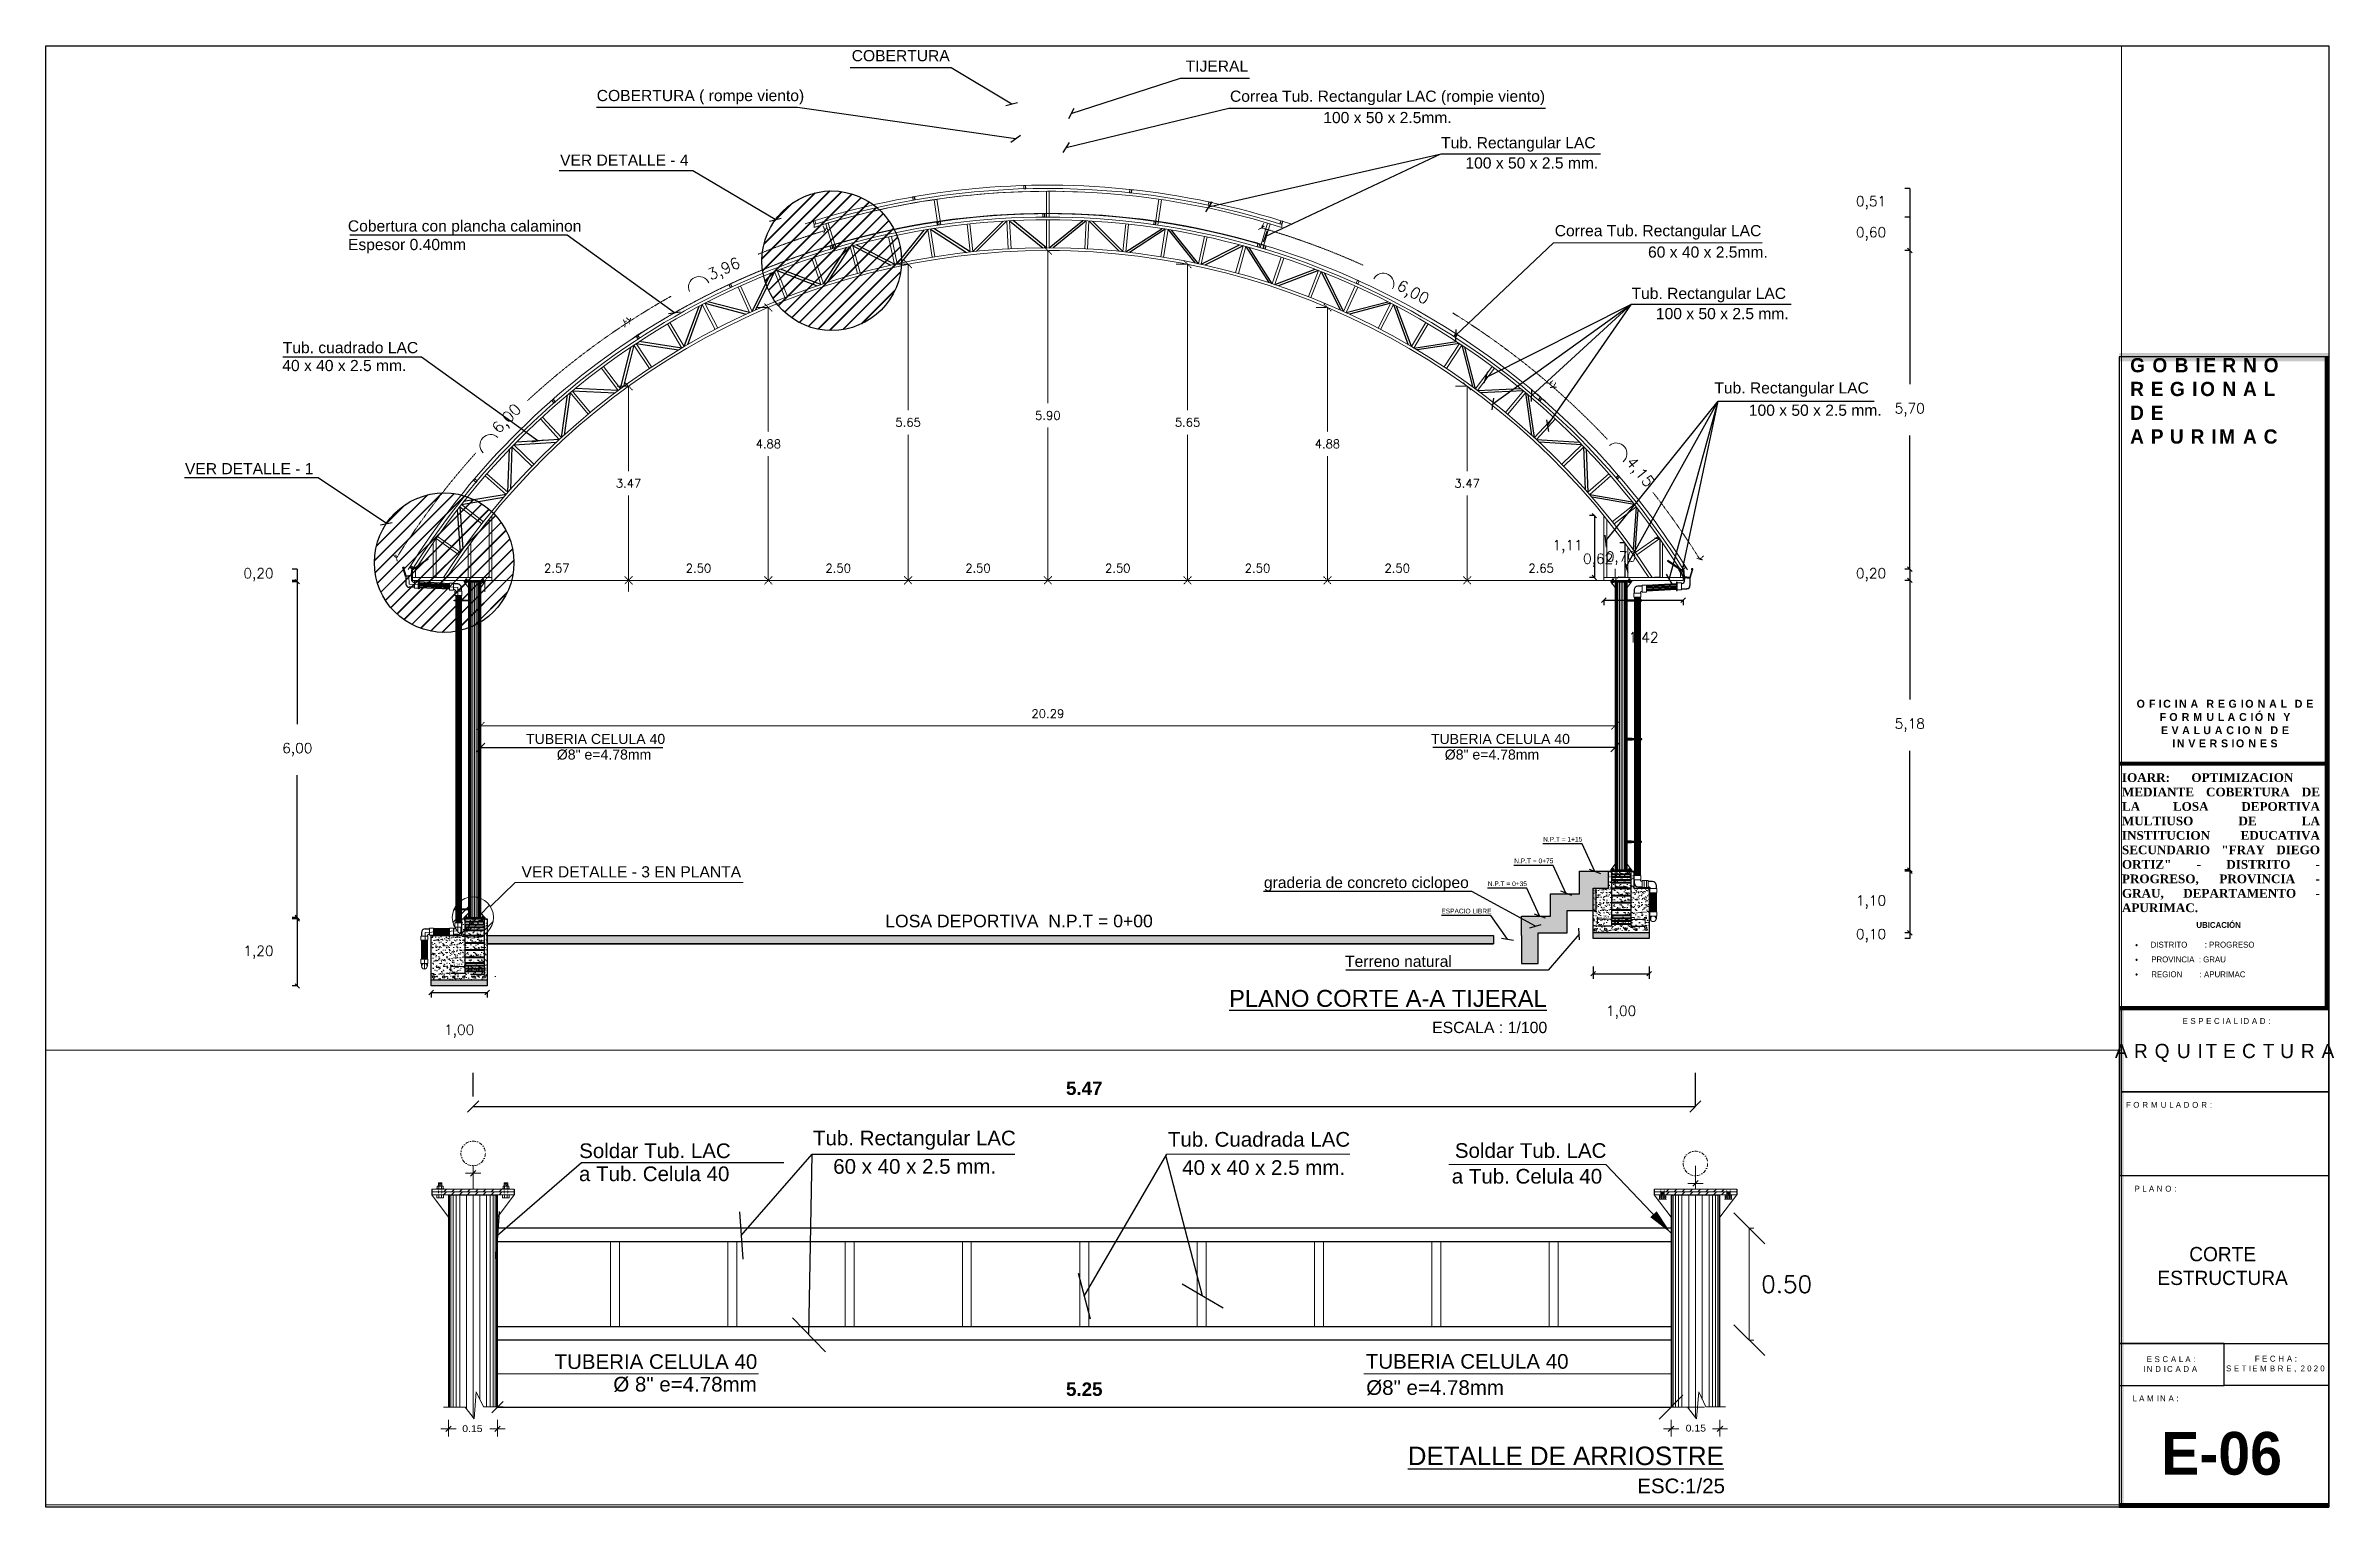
# Paper-space layout 'ESTRUCTURA' of a CAD drawing. Header units: metres. Extents: x 0 to 409, y -1 to 261.
# The model-space entities are those that its viewports show. They can reach past a viewport. Long polylines and large blocks are cut down to what shows.
import ezdxf
from ezdxf.enums import TextEntityAlignment as Align

# ---------------------------------------------------------------- set-up
doc = ezdxf.new("R2010")
doc.units = ezdxf.units.M
doc.header["$PDMODE"] = 66
for name, pattern in [('ACAD_ISO02W100', [15, 12, -3]), ('DASHDOT', [1, 0.5, -0.25, 0, -0.25]), ('DASHDOTX2', [50.8, 25.4, -12.7, 0, -12.7]), ('DASHED2', [0.375, 0.25, -0.125])]:
    doc.linetypes.add(name, pattern=pattern)
for name, color, linetype, lineweight in [('0.15', 56, 'Continuous', 15), ('015', 62, 'Continuous', 15), ('ACHURADOS-01', 8, 'Continuous', 5), ('canaleta rejilla pluvial', 1, 'Continuous', 5), ('COTA-01', 255, 'Continuous', 5), ('COTAS-01', 1, 'Continuous', 9), ('EJES', 1, 'DASHDOTX2', 9), ('ELEMENTOS', 2, 'Continuous', 5), ('MURO...', 112, 'Continuous', 30), ('N.P.T', 61, 'DASHDOT', 9), ('PLUMA0.00', 253, 'Continuous', 0), ('PLUMA05', 160, 'Continuous', 5), ('PLUMA09', 112, 'Continuous', 9), ('PLUMA15', 46, 'Continuous', 15), ('PLUMA18', 142, 'Continuous', 18), ('PLUMA40', 100, 'Continuous', 40), ('TEXTOS-GRANDES-06', 6, 'Continuous', 25), ('TUB LAC 40x60', 5, 'Continuous', 13), ('TUB LAC 50x70', 88, 'Continuous', 13)]:
    doc.layers.add(name, color=color, linetype=linetype, lineweight=lineweight)
for name, color, linetype in [('C-ROAD-PROF-PROJ', 92, 'Continuous'), ('FIERRO', 4, 'Continuous'), ('MUROS', 180, 'Continuous'), ('TEXTOS-CHICOS-03', 3, 'Continuous')]:
    doc.layers.add(name, color=color, linetype=linetype)
doc.layers.add('DE JUEGO', color=7, linetype='DASHED2', lineweight=15, plot=False)
doc.styles.add('ARIAL', font='arial.ttf', dxfattribs={"width": 1.1})
doc.styles.add('ARIAL N', font='')
doc.styles.add('GENERATED_STYLE_7', font='GOTHIC.TTF')
doc.styles.add('MtXpl_Century_Gothic', font='GOTHICB.TTF')
doc.styles.add('MtXpl_Symbol', font='symbol.ttf')
doc.styles.get("Standard").update_dxf_attribs({"font": 'simplex.shx'})
doc.styles.add('Swiss Regular', font='swissel.ttf')
doc.styles.add('TEXTOS 1', font='swissel.ttf')
doc.styles.get('ARIAL N').set_extended_font_data('Arial', bold=True)
doc.dimstyles.new('1-1-25', dxfattribs={"dimtxt": 0.045, "dimasz": 0.035, "dimexe": 0.04, "dimexo": 0.04, "dimgap": 0.015, "dimtad": 2, "dimzin": 4, "dimdsep": 46, "dimtxsty": 'Swiss Regular', "dimblk": 'ARCHTICK', "dimcen": 0.04, "dimclrd": 256, "dimclre": 256, "dimclrt": 7, "dimadec": 0, "dimazin": 1, "dimtfac": 1, "dimtmove": 2, "dimatfit": 3, "dimfxl": 0.04, "dimlwd": -1, "dimlwe": -1, "dimarcsym": 0})
doc.dimstyles.new('Copy of 1-100', dxfattribs={"dimtxt": 0.06, "dimasz": 0.05, "dimexe": 0.15, "dimexo": 0.2, "dimgap": 0.05, "dimtad": 1, "dimtih": 1, "dimtoh": 1, "dimzin": 4, "dimdsep": 46, "dimtxsty": 'ARIAL N', "dimblk": 'OBLIQUE', "dimcen": 0, "dimclrd": 4, "dimclre": 4, "dimclrt": 3, "dimadec": 0, "dimazin": 0, "dimtfac": 1, "dimtmove": 0, "dimatfit": 0, "dimldrblk": 'OBLIQUE', "dimfxl": 1, "dimtolj": 1, "dimtzin": 0, "dimlwd": -1, "dimlwe": -1, "dimarcsym": 1})
doc.dimstyles.new('ESC. 1.1000 sin linea', dxfattribs={"dimscale": 0.689, "dimtxt": 0.22, "dimasz": 0.2, "dimexe": 0.03, "dimexo": 0.3, "dimgap": 0.2055, "dimtad": 1, "dimtih": 1, "dimtoh": 1, "dimzin": 1, "dimdsep": 46, "dimtxsty": 'Standard', "dimblk": 'OBLIQUE', "dimcen": 1, "dimclrd": 3, "dimclre": 2, "dimclrt": 256, "dimazin": 0, "dimtfac": 1, "dimtmove": 2, "dimatfit": 2, "dimldrblk": 'OBLIQUE', "dimfxl": 0.15, "dimtfillclr": 1, "dimlwd": -1, "dimlwe": -1, "dimarcsym": 0})
doc.dimstyles.new('ISO-25', dxfattribs={"dimscale": 0, "dimtxt": 0.18, "dimasz": 0.08, "dimexe": 0.09, "dimexo": 0.5, "dimgap": 0.35, "dimtad": 0, "dimtih": 1, "dimtoh": 1, "dimzin": 3, "dimtxsty": 'Standard', "dimblk": 'OBLIQUE', "dimcen": -3, "dimclrd": 256, "dimclre": 256, "dimadec": 0, "dimazin": 0, "dimtfac": 1, "dimtmove": 2, "dimatfit": 2, "dimldrblk": 'OBLIQUE', "dimfxl": 1, "dimfxlon": 1, "dimtolj": 2, "dimarcsym": 0})
pattern_1 = [(37.5, (770031.76019, 8443073.7776), (-0.0030022397, 0.0918316933), [0, -0.072442626, 0, -0.081021358, 0, -0.0774468864]), (7.5, (770031.76019, 8443073.7776), (0.0843468895, 0.134502416), [0, -0.0390808904, 0, -0.0652936827, 0, -0.0250213018]), (327.5, (770031.70157, 8443073.7776), (0.1484188252, 0.0002697084), [0, -0.0238298112, 0, -0.0857873203, 0, -0.1120001126]), (317.5, (770031.70157, 8443073.7776), (0.143270859, 0.041829686), [0, -0.0119149056, 0, -0.0562383544, 0, -0.0643404902])]
pattern_2 = [(228.0127875, (200.93346, 72.452232), (-1.01600000007979, -1.142999999929089), [0.017086072, -1.6915241819783]), (184.969741, (200.9220303, 72.439532), (1.523999999397025, 0.1270000072348962), [0.029320236, -2.9027024446762]), (132.5104471, (200.89282, 72.436992), (1.270000000536375, -1.396999999512298), [0.020674076, -2.046736139705]), (267.273689, (200.84329, 72.405242), (0.1270000002659863, 2.539999999986656), [0.026700226, -2.6433218712869]), (292.83365418, (200.84202, 72.378572), (-0.6350000000531705, 1.523999999977773), [0.026181685, -2.5919903872672]), (357.273689, (200.85218, 72.354442), (-2.539999999986656, 0.1270000002659864), [0.026700226, -2.6433218712869]), (37.69424047, (200.8788503, 72.353172), (-1.650999999926795, -1.270000000095021), [0.035309683, -3.4956557657124]), (72.25532837, (200.9067903, 72.374762), (0.8890000002389645, 2.793999999923943), [0.033335976, -3.3002628300952]), (121.42956562, (200.91695, 72.406512), (-1.016000000144156, 1.650999999911301), [0.02679065, -2.6522772849356]), (175.2363583, (200.90298, 72.429372), (1.396999999979976, -0.127000000219463), [0.030585664, -1.4986968475]), (222.3974378, (200.8725003, 72.4319118), (-1.523999999951233, -1.3970000000532), [0.039553896, -3.9158386256088]), (138.81407483, (200.96902, 72.403972), (-0.888999999946675, 0.762000000061959), [0.013500227, -1.3365282912172]), (171.4692344, (200.95886, 72.412862), (1.651000000044483, -0.253999999711867), [0.025684099, -2.542731949852]), (225, (200.93346, 72.41667), (-2e-17, -0.127), [0.017960467, -0.1616446554214]), (203.19859051, (200.92457, 72.431912), (0.635000000017305, 0.253999999955467), [0.009672066, -0.9575311184447]), (291.80140949, (200.91568, 72.428102), (-0.127000000026575, 0.380999999991144), [0.013678281, -0.6702376495]), (30.96375653, (200.92076, 72.415402), (0.38100000000932, 0.253999999986056), [0.022215983, -0.7183149076455]), (161.56505118, (200.93981, 72.42683), (0.25400000000663, -0.12699999998669), [0.016064357, -0.3855449058414]), (16.389540334, (200.84202, 72.428102), (1.270000000000007, 0.381000000000012), [0.0225044, -2.227941333627]), (70.34617594, (200.86361, 72.434452), (-0.508000000046466, -1.396999999983521), [0.018879947, -1.86911078391]), (293.19859051, (200.93981, 72.452232), (-0.253999999955663, 0.635000000017764), [0.019344005, -0.9478591794447]), (343.61045967, (200.94743, 72.434452), (-1.270000000026615, 0.380999999911143), [0.0225044, -2.227941333627]), (339.44395478, (200.84202, 72.349362), (-0.634999999999993, 0.25400000000001), [0.02170176, -1.0633867156553]), (294.7751406, (200.86234, 72.341742), (-0.635000000755847, 1.396999999656363), [0.018183606, -1.800179669036]), (66.80140949, (200.94108, 72.325232), (0.253999999960115, 0.635000000015965), [0.019344005, -0.9478591794447]), (17.35402464, (200.9487, 72.343012), (-1.650999999967151, -0.508000000106623), [0.021289137, -2.10761879901]), (69.44395478, (200.87885, 72.325232), (-0.254000000004423, -0.634999999998232), [0.01085088, -1.0742375956553]), (101.309932474, (200.93346, 72.325232), (-0.12700000000002, 0.50800000000002), [0.00647573, -0.6410997482263]), (165.963756532, (200.93219, 72.331582), (0.38099999999998, -0.12699999999999), [0.026181685, -0.4974527294534]), (186.00900596, (200.90679, 72.337932), (1.269999999993269, 0.1270000000664677), [0.02426335, -2.4020682431668]), (303.69006753, (200.92076, 72.403972), (-0.12700000001765, 0.25399999999119), [0.018316194, -0.439588817984]), (353.15722659, (200.9309203, 72.388732), (2.159000000013284, -0.2539999998869697), [0.031977838, -3.1658004532516]), (60.9453959, (200.96267, 72.384922), (-0.508000000013984, -0.888999999992013), [0.013075412, -1.2944696159055]), (90, (200.96902, 72.39635), (-0.127, 0.127), [0.00762, -0.11938]), (120.25643716, (200.90425, 72.341742), (0.507999999937858, -0.88900000003549), [0.017643348, -1.74669703866]), (48.0127875, (200.89536, 72.356982), (1.016000000083767, 1.14299999992551), [0.034172144, -1.6744381099782]), (0, (200.91822, 72.38238), (0.127, 0.127), [0.03302, -0.09398]), (325.3048465, (200.95124, 72.382382), (1.270000000481077, -0.888999999312729), [0.020080478, -1.987965836207]), (254.0546041, (200.96775, 72.370952), (-0.126999999991128, -0.508000000002237), [0.018491454, -0.9060825019386]), (207.64597536, (200.9626703, 72.353172), (-2.413000000088668, -1.269999999831538), [0.030107255, -2.9806232211469]), (175.42607874, (200.9360003, 72.339202), (-1.650999999999941, 0.126999999999974), [0.031851473, -3.153292322812])]
pattern_3 = [(37.5, (770052.27019, 8443074.6276), (-0.0030022397, 0.0918316933), [0, -0.072442626, 0, -0.081021358, 0, -0.0774468864]), (7.5, (770052.27019, 8443074.6276), (0.0843468895, 0.134502416), [0, -0.0390808904, 0, -0.0652936827, 0, -0.0250213018]), (327.5, (770052.21157, 8443074.6276), (0.1484188252, 0.0002697084), [0, -0.0238298112, 0, -0.0857873203, 0, -0.1120001126]), (317.5, (770052.21157, 8443074.6276), (0.143270859, 0.041829686), [0, -0.0119149056, 0, -0.0562383544, 0, -0.0643404902])]

psp = doc.layouts.new('ESTRUCTURA')

# ---------------------------------------------------------------- texts
at = {"lineweight": 5, "ltscale": 50, "attachment_point": 5, "style": 'TEXTOS 1'}
for s, insert, char_height, width in [('\\pxqc;{\\fCentury Gothic|b0|i0|c0|p34;\\T1.5;ARQUITECTURA}', (390.31, 81.24), 2.5515, 33.1635), ('{\\fCentury Gothic|b0|i0|c0|p34;CORTE ESTRUCTURA}', (389.39, 43.11), 2.5515, 33.1635), ('{\\fCentury Gothic|b1|i0|c0|p34;E-06}', (389.2, 9.56), 7.6545, 34.8039)]:
    psp.add_mtext(s, dxfattribs=dict(at, insert=insert, char_height=char_height, width=width))

msp = doc.modelspace()

# ---------------------------------------------------------------- texts
at = {"layer": '0.15', "insert": (773170.681, 8442247.043), "char_height": 0.0758, "attachment_point": 5}
msp.add_mtext('0.50', dxfattribs=at)
at = {"layer": 'C-ROAD-PROF-PROJ', "color": 3, "ltscale": 0.05, "insert": (773167.54, 8442246.573), "char_height": 0.06, "attachment_point": 5, "style": 'ARIAL N'}
msp.add_mtext('\\A1;5.25', dxfattribs=at)
at = {"layer": 'COTA-01', "color": 3, "linetype": 'Continuous', "char_height": 0.0304, "attachment_point": 5, "style": 'ARIAL'}
for insert in [(773164.804, 8442246.397), (773170.275, 8442246.399)]:
    msp.add_mtext('\\A1;0.15', dxfattribs=dict(at, insert=insert))
at = {"layer": 'N.P.T', "char_height": 0.2, "attachment_point": 5}
for s, insert, rotation in [('\\A2;3,96', (773136.393, 8442258.478), 23.841), ('\\A2;6,00', (773148.699, 8442258.061), 331.7049), ('\\A2;6,00', (773132.515, 8442255.806), 46.3377), ('\\A2;4,15', (773152.752, 8442254.852), 309.2975)]:
    msp.add_mtext(s, dxfattribs=dict(at, insert=insert, rotation=rotation))
at = {"layer": 'TEXTOS-CHICOS-03', "style": 'ARIAL'}
for s, height, p in [('COBERTURA ', 0.2, (773138.669, 8442262.215)), ('COBERTURA ( rompe viento)', 0.2, (773134.109, 8442261.502)), ('VER DETALLE - 4', 0.2, (773133.453, 8442260.347)), ('VER DETALLE - 1', 0.2, (773126.743, 8442254.827)), ('TUBERIA CELULA 40  ', 0.18, (773132.845, 8442250.002)), ('%%C8" e=4.78mm', 0.18, (773133.395, 8442249.723)), ('graderia de concreto ciclopeo', 0.2, (773146.043, 8442247.425))]:
    msp.add_text(s, height=height, rotation=360, dxfattribs=at).set_placement(p)
for s, height, p in [('TIJERAL', 0.2, (773144.643, 8442262.028)), ('Correa Tub. Rectangular LAC (rompie viento) ', 0.2, (773145.436, 8442261.49)), (' 100 x 50 x 2.5mm.', 0.2, (773147.027, 8442261.108)), ('Tub. Rectangular LAC', 0.2, (773149.212, 8442260.658)), (' 100 x 50 x 2.5 mm.', 0.2, (773149.57, 8442260.296)), ('Cobertura con plancha calaminon', 0.2, (773129.657, 8442259.169)), ('Correa Tub. Rectangular LAC ', 0.2, (773151.245, 8442259.085)), ('Espesor 0.40mm', 0.2, (773129.659, 8442258.837)), (' 60 x 40 x 2.5mm.', 0.2, (773152.836, 8442258.702)), ('Tub. Rectangular LAC', 0.2, (773152.619, 8442257.963)), (' 100 x 50 x 2.5 mm.', 0.2, (773152.977, 8442257.601)), ('Tub. cuadrado LAC', 0.2, (773128.492, 8442256.993)), (' 40 x 40 x 2.5 mm.', 0.2, (773128.406, 8442256.672)), ('Tub. Rectangular LAC', 0.2, (773154.1, 8442256.272)), ('100 x 50 x 2.5 mm.', 0.2, (773154.717, 8442255.873)), ('TUBERIA CELULA 40  ', 0.18, (773149.03, 8442250.002)), ('%%C8" e=4.78mm', 0.18, (773149.278, 8442249.723)), (' N.P.T = 1+15', 0.08437, (773151.004, 8442248.256)), (' N.P.T = 0+75', 0.08437, (773150.487, 8442247.869)), ('VER DETALLE - 3 EN PLANTA ', 0.2, (773132.763, 8442247.615)), ('Tub. Rectangular LAC', 0.06562, (773166.327, 8442247.664)), ('Tub. Cuadrada LAC', 0.06562, (773167.914, 8442247.658)), (' N.P.T = 0+35', 0.08437, (773150.015, 8442247.46)), (' 60 x 40 x 2.5 mm.', 0.06562, (773166.392, 8442247.537)), ('40 x 40 x 2.5 mm.', 0.06562, (773167.978, 8442247.532)), ('ESPACIO LIBRE', 0.08437, (773149.216, 8442246.971)), ('LOSA DEPORTIVA  N.P.T = 0+00', 0.225, (773139.269, 8442246.723)), ('TUBERIA CELULA 40  ', 0.06562, (773165.171, 8442246.664)), ('TUBERIA CELULA 40  ', 0.06562, (773168.799, 8442246.665)), ('%%C 8" e=4.78mm', 0.06562, (773165.434, 8442246.563)), ('%%C8" e=4.78mm', 0.06562, (773168.801, 8442246.548)), ('Terreno natural   ', 0.2, (773147.495, 8442246.015)), ('ESC:1/25', 0.0656, (773170.013, 8442246.108)), ('ESCALA : 1/100', 0.2025, (773149.051, 8442244.83))]:
    msp.add_text(s, height=height, dxfattribs=at).set_placement(p)
for s, p in [('Soldar Tub. LAC', (773165.959, 8442247.607)), ('Soldar Tub. LAC', (773169.875, 8442247.608)), ('a Tub. Celula 40  ', (773166.004, 8442247.504)), ('a Tub. Celula 40  ', (773169.907, 8442247.493))]:
    msp.add_text(s, height=0.06562, dxfattribs=at).set_placement(p, align=Align.RIGHT)
at = {"layer": 'TEXTOS-GRANDES-06', "style": 'ARIAL'}
for s, height, p in [('%%UDETALLE DE ARRIOSTRE', 0.08276, (773168.987, 8442246.234)), ('%%UPLANO CORTE A-A TIJERAL', 0.30375, (773145.419, 8442245.299))]:
    msp.add_text(s, height=height, dxfattribs=at).set_placement(p)

# ---------------------------------------------------------------- blocks, each defined once
blk = doc.blocks.new('ROTULO')
for points, const_width in [([(-5, 27.429), (0, 27.429)], 0.2), ([(-0.05, 11.894), (-0.05, 27.429)], 0.1), ([(-5, 17.732), (0, 17.732)], 0.1), ([(-5, 11.9), (0, 11.9)], 0.1), ([(-5, 0.049), (0, 0.049)], 0.1)]:
    blk.add_lwpolyline(points, dxfattribs=dict(const_width=const_width))
at = {"lineweight": 25}
blk.add_lwpolyline([(-5, 0), (0, 0), (0, 27.433), (-5, 27.433)], close=True, dxfattribs=at)
blk.add_lwpolyline([(-4.95, 0, 0.1, 0.1, 0), (-4.95, 11.924, 0.2, 0.2, 0)], format="xyseb")
for points in [[(0, 9.9), (-4.95, 9.9), (-4.95, 11.9), (0, 11.9)], [(0, 7.9), (-4.95, 7.9), (-4.95, 9.9), (0, 9.9)], [(-5, 3.9), (0, 3.9), (0, 7.9), (-5, 7.9)], [(-5, 2.9), (-2.5, 2.9), (-2.5, 3.9), (-5, 3.9)], [(0, 2.9), (-2.5, 2.9), (-2.5, 3.9), (0, 3.9)]]:
    blk.add_lwpolyline(points, close=True)
for s, style, p in [('UBICACIÓN', 'MtXpl_Century_Gothic', (-3.163, 13.813)), ('·  ', 'MtXpl_Symbol', (-4.622, 13.332)), ('DISTRITO        : PROGRESO', 'GENERATED_STYLE_7', (-4.252, 13.343)), ('PROVINCIA  : GRAU', 'GENERATED_STYLE_7', (-4.238, 12.991)), ('·  ', 'MtXpl_Symbol', (-4.622, 12.984)), ('·  ', 'MtXpl_Symbol', (-4.622, 12.636)), ('REGION        : APURIMAC', 'GENERATED_STYLE_7', (-4.238, 12.636))]:
    blk.add_text(s, height=0.14, dxfattribs=dict(style=style)).set_placement(p)
at = {"lineweight": 5, "ltscale": 50, "attachment_point": 5, "style": 'TEXTOS 1'}
for s, insert, char_height, width in [('\\pxqd;{\\fCentury Gothic|b1|i0|c0|p34;\\T1.5;GOBIERNO REGIONAL DE APURIMAC}', (-2.438, 26.382), 0.3402, 4.60699), ('\\pxqc;{\\fCentury Gothic|b1|i0|c0|p34;\\T1.5;OFICINA REGIONAL DE FORMULACIÓN Y EVALUACION DE INVERSIONES}', (-2.438, 18.685), 0.189, 4.62127), ('\\pxqj;{\\fTimes New Roman|b1|i0|c0|p18;IOARR:^IOPTIMIZACION MEDIANTE COBERTURA DE LA LOSA DEPORTIVA MULTIUSO DE LA INSTITUCION EDUCATIVA SECUNDARIO "FRAY DIEGO ORTIZ" - DISTRITO - PROGRESO, PROVINCIA - GRAU, DEPARTAMENTO - APURIMAC.}', (-2.583, 15.844), 0.207, 4.7094), ('\\pxqc;{\\fCentury Gothic|b0|i0|c0|p34;\\T1.5;ESPECIALIDAD:}', (-2.43, 11.592), 0.14, 2.19731), ('\\pxqc;{\\fCentury Gothic|b0|i0|c0|p34;\\T1.5;FORMULADOR:}', (-3.801, 9.592), 0.14, 2.02184), ('\\pxqc;{\\fCentury Gothic|b0|i0|c0|p34;\\T1.5;PLANO:}', (-4.122, 7.592), 0.14, 1.47449), ('\\pxqc;{\\fCentury Gothic|b0|i0|c0|p34;\\T1.5;ESCALA:\\PINDICADA}', (-3.753, 3.409), 0.14, 1.47449), ('\\pxqc;{\\fCentury Gothic|b0|i0|c0|p34;\\T1.5;FECHA:\\PSETIEMBRE, 2020}', (-1.253, 3.409), 0.14, 2.34785), ('\\pxqc;{\\fCentury Gothic|b0|i0|c0|p34;\\T1.5;LAMINA:}', (-4.122, 2.592), 0.14, 1.47449)]:
    blk.add_mtext(s, dxfattribs=dict(at, insert=insert, char_height=char_height, width=width))
blk = doc.blocks.new('TICK1')
at = {"layer": 'COTAS-01'}
blk.add_line((-1, 0), (1, 0), dxfattribs=at)
at = {"layer": 'COTAS-01', "color": 4}
blk.add_line((-0.354, -0.354), (0.354, 0.354), dxfattribs=at)
blk = doc.blocks.new('_Oblique')
at = {"color": 0, "linetype": 'ByBlock', "lineweight": -2}
blk.add_line((-0.5, -0.5), (0.5, 0.5), dxfattribs=at)
blk = doc.blocks.new('_ARCHTICK')
at = {"color": 0, "linetype": 'ByBlock', "const_width": 0.15}
blk.add_lwpolyline([(-0.5, -0.5), (0.5, 0.5)], dxfattribs=at)
blk = doc.blocks.new('*D124')
at = {"layer": 'COTA-01', "transparency": 16777216}
for p, q in [((773131.498, 8442245.935), (773131.498, 8442246.059)), ((773131.498, 8442246.019), (773131.748, 8442246.019)), ((773131.748, 8442245.935), (773131.748, 8442246.059))]:
    blk.add_line(p, q, dxfattribs=at)
at = {"layer": 'Defpoints', "color": 0, "transparency": 16777216}
for p in [(773131.748, 8442246.019), (773131.498, 8442245.895), (773131.748, 8442245.895)]:
    blk.add_point(p, dxfattribs=at)
at = {"layer": 'COTA-01', "transparency": 16777216, "xscale": 0.035, "yscale": 0.035, "zscale": 0.035, "rotation": 180}
blk.add_blockref('_ARCHTICK', (773131.498, 8442246.019), dxfattribs=at)
at = {"layer": 'COTA-01', "transparency": 16777216, "xscale": 0.035, "yscale": 0.035, "zscale": 0.035}
blk.add_blockref('_ARCHTICK', (773131.748, 8442246.019), dxfattribs=at)
at = {"layer": 'COTA-01', "color": 7, "transparency": 16777216, "insert": (773131.623, 8442246.057), "char_height": 0.045, "attachment_point": 5, "style": 'Swiss Regular'}
blk.add_mtext('.25', dxfattribs=at)
blk = doc.blocks.new('*D126')
at = {"layer": 'COTA-01', "transparency": 16777216}
for p, q in [((773152.008, 8442246.785), (773152.008, 8442246.909)), ((773152.008, 8442246.869), (773152.258, 8442246.869)), ((773152.258, 8442246.785), (773152.258, 8442246.909))]:
    blk.add_line(p, q, dxfattribs=at)
at = {"layer": 'Defpoints', "color": 0, "transparency": 16777216}
for p in [(773152.258, 8442246.869), (773152.008, 8442246.745), (773152.258, 8442246.745)]:
    blk.add_point(p, dxfattribs=at)
at = {"layer": 'COTA-01', "transparency": 16777216, "xscale": 0.035, "yscale": 0.035, "zscale": 0.035, "rotation": 180}
blk.add_blockref('_ARCHTICK', (773152.008, 8442246.869), dxfattribs=at)
at = {"layer": 'COTA-01', "transparency": 16777216, "xscale": 0.035, "yscale": 0.035, "zscale": 0.035}
blk.add_blockref('_ARCHTICK', (773152.258, 8442246.869), dxfattribs=at)
at = {"layer": 'COTA-01', "color": 7, "transparency": 16777216, "insert": (773152.133, 8442246.907), "char_height": 0.045, "attachment_point": 5, "style": 'Swiss Regular'}
blk.add_mtext('.25', dxfattribs=at)
blk = doc.blocks.new('*D125')
at = {"layer": 'COTA-01', "transparency": 16777216}
for p, q in [((773152.61, 8442246.777), (773152.61, 8442246.901)), ((773152.61, 8442246.861), (773152.86, 8442246.861)), ((773152.86, 8442246.777), (773152.86, 8442246.901))]:
    blk.add_line(p, q, dxfattribs=at)
at = {"layer": 'Defpoints', "color": 0, "transparency": 16777216}
for p in [(773152.86, 8442246.861), (773152.61, 8442246.737), (773152.86, 8442246.737)]:
    blk.add_point(p, dxfattribs=at)
at = {"layer": 'COTA-01', "transparency": 16777216, "xscale": 0.035, "yscale": 0.035, "zscale": 0.035, "rotation": 180}
blk.add_blockref('_ARCHTICK', (773152.61, 8442246.861), dxfattribs=at)
at = {"layer": 'COTA-01', "transparency": 16777216, "xscale": 0.035, "yscale": 0.035, "zscale": 0.035}
blk.add_blockref('_ARCHTICK', (773152.86, 8442246.861), dxfattribs=at)
at = {"layer": 'COTA-01', "color": 7, "transparency": 16777216, "insert": (773152.735, 8442246.899), "char_height": 0.045, "attachment_point": 5, "style": 'Swiss Regular'}
blk.add_mtext('.25', dxfattribs=at)
blk = doc.blocks.new('*D133')
at = {"layer": 'DE JUEGO', "color": 2, "transparency": 16777216}
for p, q in [((773134.472, 8442256.402), (773134.658, 8442256.402)), ((773134.472, 8442252.929), (773134.658, 8442252.929))]:
    blk.add_line(p, q, dxfattribs=at)
at = {"layer": 'DE JUEGO', "color": 3, "transparency": 16777216}
for p, q in [((773134.678, 8442256.402), (773134.678, 8442254.883)), ((773134.678, 8442252.929), (773134.678, 8442254.448))]:
    blk.add_line(p, q, dxfattribs=at)
at = {"layer": 'Defpoints', "color": 0, "transparency": 16777216}
for p in [(773134.678, 8442256.402), (773134.678, 8442252.929), (773134.678, 8442252.929)]:
    blk.add_point(p, dxfattribs=at)
at = {"layer": 'DE JUEGO', "color": 3, "transparency": 16777216, "xscale": 0.1378000000000003, "yscale": 0.1378000000000003, "zscale": 0.1378000000000003}
for p, rotation in [((773134.678, 8442256.402), 90), ((773134.678, 8442252.929), 270)]:
    blk.add_blockref('_Oblique', p, dxfattribs=dict(at, rotation=rotation))
at = {"layer": 'DE JUEGO', "transparency": 16777216, "insert": (773134.678, 8442254.666), "char_height": 0.1516, "attachment_point": 5}
blk.add_mtext('3.47', dxfattribs=at)
blk = doc.blocks.new('*D134')
at = {"layer": 'DE JUEGO', "color": 2, "transparency": 16777216}
for p, q in [((773136.972, 8442257.812), (773137.158, 8442257.812)), ((773136.972, 8442252.929), (773137.158, 8442252.929))]:
    blk.add_line(p, q, dxfattribs=at)
at = {"layer": 'DE JUEGO', "color": 3, "transparency": 16777216}
for p, q in [((773137.178, 8442257.812), (773137.178, 8442255.588)), ((773137.178, 8442252.929), (773137.178, 8442255.153))]:
    blk.add_line(p, q, dxfattribs=at)
at = {"layer": 'Defpoints', "color": 0, "transparency": 16777216}
for p in [(773137.178, 8442257.812), (773137.178, 8442252.929), (773137.178, 8442252.929)]:
    blk.add_point(p, dxfattribs=at)
at = {"layer": 'DE JUEGO', "color": 3, "transparency": 16777216, "xscale": 0.1378000000000003, "yscale": 0.1378000000000003, "zscale": 0.1378000000000003}
for p, rotation in [((773137.178, 8442257.812), 90), ((773137.178, 8442252.929), 270)]:
    blk.add_blockref('_Oblique', p, dxfattribs=dict(at, rotation=rotation))
at = {"layer": 'DE JUEGO', "transparency": 16777216, "insert": (773137.178, 8442255.371), "char_height": 0.1516, "attachment_point": 5}
blk.add_mtext('4.88', dxfattribs=at)
blk = doc.blocks.new('*D135')
at = {"layer": 'DE JUEGO', "color": 2, "transparency": 16777216}
for p, q in [((773139.472, 8442258.583), (773139.658, 8442258.583)), ((773139.472, 8442252.929), (773139.658, 8442252.929))]:
    blk.add_line(p, q, dxfattribs=at)
at = {"layer": 'DE JUEGO', "color": 3, "transparency": 16777216}
for p, q in [((773139.678, 8442258.583), (773139.678, 8442255.973)), ((773139.678, 8442252.929), (773139.678, 8442255.539))]:
    blk.add_line(p, q, dxfattribs=at)
at = {"layer": 'Defpoints', "color": 0, "transparency": 16777216}
for p in [(773139.678, 8442258.583), (773139.678, 8442252.929), (773139.678, 8442252.929)]:
    blk.add_point(p, dxfattribs=at)
at = {"layer": 'DE JUEGO', "color": 3, "transparency": 16777216, "xscale": 0.1378000000000003, "yscale": 0.1378000000000003, "zscale": 0.1378000000000003}
for p, rotation in [((773139.678, 8442258.583), 90), ((773139.678, 8442252.929), 270)]:
    blk.add_blockref('_Oblique', p, dxfattribs=dict(at, rotation=rotation))
at = {"layer": 'DE JUEGO', "transparency": 16777216, "insert": (773139.678, 8442255.756), "char_height": 0.1516, "attachment_point": 5}
blk.add_mtext('5.65', dxfattribs=at)
blk = doc.blocks.new('*D136')
at = {"layer": 'DE JUEGO', "color": 3, "transparency": 16777216}
for p, q in [((773142.178, 8442258.829), (773142.178, 8442256.097)), ((773142.178, 8442252.929), (773142.178, 8442255.662))]:
    blk.add_line(p, q, dxfattribs=at)
at = {"layer": 'DE JUEGO', "color": 2, "transparency": 16777216}
for p, q in [((773142.385, 8442258.829), (773142.199, 8442258.829)), ((773141.972, 8442252.929), (773142.158, 8442252.929))]:
    blk.add_line(p, q, dxfattribs=at)
at = {"layer": 'Defpoints', "color": 0, "transparency": 16777216}
for p in [(773142.178, 8442258.829), (773142.178, 8442252.929), (773142.178, 8442252.929)]:
    blk.add_point(p, dxfattribs=at)
at = {"layer": 'DE JUEGO', "color": 3, "transparency": 16777216, "xscale": 0.1378000000000003, "yscale": 0.1378000000000003, "zscale": 0.1378000000000003}
for p, rotation in [((773142.178, 8442258.829), 90), ((773142.178, 8442252.929), 270)]:
    blk.add_blockref('_Oblique', p, dxfattribs=dict(at, rotation=rotation))
at = {"layer": 'DE JUEGO', "transparency": 16777216, "insert": (773142.178, 8442255.879), "char_height": 0.1516, "attachment_point": 5}
blk.add_mtext('5.90', dxfattribs=at)
blk = doc.blocks.new('*D137')
at = {"layer": 'DE JUEGO', "color": 2, "transparency": 16777216}
for p, q in [((773144.472, 8442258.583), (773144.658, 8442258.583)), ((773144.472, 8442252.929), (773144.658, 8442252.929))]:
    blk.add_line(p, q, dxfattribs=at)
at = {"layer": 'DE JUEGO', "color": 3, "transparency": 16777216}
for p, q in [((773144.678, 8442258.583), (773144.678, 8442255.973)), ((773144.678, 8442252.929), (773144.678, 8442255.539))]:
    blk.add_line(p, q, dxfattribs=at)
at = {"layer": 'Defpoints', "color": 0, "transparency": 16777216}
for p in [(773144.678, 8442258.583), (773144.678, 8442252.929), (773144.678, 8442252.929)]:
    blk.add_point(p, dxfattribs=at)
at = {"layer": 'DE JUEGO', "color": 3, "transparency": 16777216, "xscale": 0.1378000000000003, "yscale": 0.1378000000000003, "zscale": 0.1378000000000003}
for p, rotation in [((773144.678, 8442258.583), 90), ((773144.678, 8442252.929), 270)]:
    blk.add_blockref('_Oblique', p, dxfattribs=dict(at, rotation=rotation))
at = {"layer": 'DE JUEGO', "transparency": 16777216, "insert": (773144.678, 8442255.756), "char_height": 0.1516, "attachment_point": 5}
blk.add_mtext('5.65', dxfattribs=at)
blk = doc.blocks.new('*D138')
at = {"layer": 'DE JUEGO', "color": 2, "transparency": 16777216}
for p, q in [((773146.972, 8442257.812), (773147.158, 8442257.812)), ((773146.972, 8442252.929), (773147.158, 8442252.929))]:
    blk.add_line(p, q, dxfattribs=at)
at = {"layer": 'DE JUEGO', "color": 3, "transparency": 16777216}
for p, q in [((773147.178, 8442257.812), (773147.178, 8442255.588)), ((773147.178, 8442252.929), (773147.178, 8442255.153))]:
    blk.add_line(p, q, dxfattribs=at)
at = {"layer": 'Defpoints', "color": 0, "transparency": 16777216}
for p in [(773147.178, 8442257.812), (773147.178, 8442252.929), (773147.178, 8442252.929)]:
    blk.add_point(p, dxfattribs=at)
at = {"layer": 'DE JUEGO', "color": 3, "transparency": 16777216, "xscale": 0.1378000000000003, "yscale": 0.1378000000000003, "zscale": 0.1378000000000003}
for p, rotation in [((773147.178, 8442257.812), 90), ((773147.178, 8442252.929), 270)]:
    blk.add_blockref('_Oblique', p, dxfattribs=dict(at, rotation=rotation))
at = {"layer": 'DE JUEGO', "transparency": 16777216, "insert": (773147.178, 8442255.371), "char_height": 0.1516, "attachment_point": 5}
blk.add_mtext('4.88', dxfattribs=at)
blk = doc.blocks.new('*D139')
at = {"layer": 'DE JUEGO', "color": 2, "transparency": 16777216}
for p, q in [((773149.472, 8442256.402), (773149.658, 8442256.402)), ((773149.472, 8442252.929), (773149.658, 8442252.929))]:
    blk.add_line(p, q, dxfattribs=at)
at = {"layer": 'DE JUEGO', "color": 3, "transparency": 16777216}
for p, q in [((773149.678, 8442256.402), (773149.678, 8442254.883)), ((773149.678, 8442252.929), (773149.678, 8442254.448))]:
    blk.add_line(p, q, dxfattribs=at)
at = {"layer": 'Defpoints', "color": 0, "transparency": 16777216}
for p in [(773149.678, 8442256.402), (773149.678, 8442252.929), (773149.678, 8442252.929)]:
    blk.add_point(p, dxfattribs=at)
at = {"layer": 'DE JUEGO', "color": 3, "transparency": 16777216, "xscale": 0.1378000000000003, "yscale": 0.1378000000000003, "zscale": 0.1378000000000003}
for p, rotation in [((773149.678, 8442256.402), 90), ((773149.678, 8442252.929), 270)]:
    blk.add_blockref('_Oblique', p, dxfattribs=dict(at, rotation=rotation))
at = {"layer": 'DE JUEGO', "transparency": 16777216, "insert": (773149.678, 8442254.665), "char_height": 0.1516, "attachment_point": 5}
blk.add_mtext('3.47', dxfattribs=at)
blk = doc.blocks.new('*D140')
at = {"layer": 'DE JUEGO', "color": 2, "transparency": 16777216}
for p, q in [((773149.678, 8442253.136), (773149.678, 8442252.95)), ((773152.324, 8442253.136), (773152.324, 8442252.95))]:
    blk.add_line(p, q, dxfattribs=at)
at = {"layer": 'DE JUEGO', "color": 3, "transparency": 16777216}
blk.add_line((773152.324, 8442252.929), (773149.678, 8442252.929), dxfattribs=at)
at = {"layer": 'Defpoints', "color": 0, "transparency": 16777216}
for p in [(773149.678, 8442252.929), (773149.678, 8442252.929), (773152.324, 8442252.929)]:
    blk.add_point(p, dxfattribs=at)
at = {"layer": 'DE JUEGO', "color": 3, "transparency": 16777216, "xscale": 0.1378000000000003, "yscale": 0.1378000000000003, "zscale": 0.1378000000000003, "rotation": 180}
blk.add_blockref('_Oblique', (773149.678, 8442252.929), dxfattribs=at)
at = {"layer": 'DE JUEGO', "color": 3, "transparency": 16777216, "xscale": 0.1378000000000003, "yscale": 0.1378000000000003, "zscale": 0.1378000000000003}
blk.add_blockref('_Oblique', (773152.324, 8442252.929), dxfattribs=at)
at = {"layer": 'DE JUEGO', "transparency": 16777216, "insert": (773151.001, 8442253.147), "char_height": 0.1516, "attachment_point": 5}
blk.add_mtext('2.65', dxfattribs=at)
blk = doc.blocks.new('*D141')
at = {"layer": 'DE JUEGO', "color": 2, "transparency": 16777216}
for p, q in [((773147.178, 8442253.136), (773147.178, 8442252.95)), ((773149.678, 8442253.136), (773149.678, 8442252.95))]:
    blk.add_line(p, q, dxfattribs=at)
at = {"layer": 'DE JUEGO', "color": 3, "transparency": 16777216}
blk.add_line((773149.678, 8442252.929), (773147.178, 8442252.929), dxfattribs=at)
at = {"layer": 'Defpoints', "color": 0, "transparency": 16777216}
for p in [(773147.178, 8442252.929), (773147.178, 8442252.929), (773149.678, 8442252.929)]:
    blk.add_point(p, dxfattribs=at)
at = {"layer": 'DE JUEGO', "color": 3, "transparency": 16777216, "xscale": 0.1378000000000003, "yscale": 0.1378000000000003, "zscale": 0.1378000000000003, "rotation": 180}
blk.add_blockref('_Oblique', (773147.178, 8442252.929), dxfattribs=at)
at = {"layer": 'DE JUEGO', "color": 3, "transparency": 16777216, "xscale": 0.1378000000000003, "yscale": 0.1378000000000003, "zscale": 0.1378000000000003}
blk.add_blockref('_Oblique', (773149.678, 8442252.929), dxfattribs=at)
at = {"layer": 'DE JUEGO', "transparency": 16777216, "insert": (773148.428, 8442253.147), "char_height": 0.1516, "attachment_point": 5}
blk.add_mtext('2.50', dxfattribs=at)
blk = doc.blocks.new('*D142')
at = {"layer": 'DE JUEGO', "color": 2, "transparency": 16777216}
for p, q in [((773144.678, 8442253.136), (773144.678, 8442252.95)), ((773147.178, 8442253.136), (773147.178, 8442252.95))]:
    blk.add_line(p, q, dxfattribs=at)
at = {"layer": 'DE JUEGO', "color": 3, "transparency": 16777216}
blk.add_line((773147.178, 8442252.929), (773144.678, 8442252.929), dxfattribs=at)
at = {"layer": 'Defpoints', "color": 0, "transparency": 16777216}
for p in [(773144.678, 8442252.929), (773144.678, 8442252.929), (773147.178, 8442252.929)]:
    blk.add_point(p, dxfattribs=at)
at = {"layer": 'DE JUEGO', "color": 3, "transparency": 16777216, "xscale": 0.1378000000000003, "yscale": 0.1378000000000003, "zscale": 0.1378000000000003, "rotation": 180}
blk.add_blockref('_Oblique', (773144.678, 8442252.929), dxfattribs=at)
at = {"layer": 'DE JUEGO', "color": 3, "transparency": 16777216, "xscale": 0.1378000000000003, "yscale": 0.1378000000000003, "zscale": 0.1378000000000003}
blk.add_blockref('_Oblique', (773147.178, 8442252.929), dxfattribs=at)
at = {"layer": 'DE JUEGO', "transparency": 16777216, "insert": (773145.928, 8442253.147), "char_height": 0.1516, "attachment_point": 5}
blk.add_mtext('2.50', dxfattribs=at)
blk = doc.blocks.new('*D143')
at = {"layer": 'DE JUEGO', "color": 2, "transparency": 16777216}
for p, q in [((773142.178, 8442253.136), (773142.178, 8442252.95)), ((773144.678, 8442253.136), (773144.678, 8442252.95))]:
    blk.add_line(p, q, dxfattribs=at)
at = {"layer": 'DE JUEGO', "color": 3, "transparency": 16777216}
blk.add_line((773144.678, 8442252.929), (773142.178, 8442252.929), dxfattribs=at)
at = {"layer": 'Defpoints', "color": 0, "transparency": 16777216}
for p in [(773142.178, 8442252.929), (773142.178, 8442252.929), (773144.678, 8442252.929)]:
    blk.add_point(p, dxfattribs=at)
at = {"layer": 'DE JUEGO', "color": 3, "transparency": 16777216, "xscale": 0.1378000000000003, "yscale": 0.1378000000000003, "zscale": 0.1378000000000003, "rotation": 180}
blk.add_blockref('_Oblique', (773142.178, 8442252.929), dxfattribs=at)
at = {"layer": 'DE JUEGO', "color": 3, "transparency": 16777216, "xscale": 0.1378000000000003, "yscale": 0.1378000000000003, "zscale": 0.1378000000000003}
blk.add_blockref('_Oblique', (773144.678, 8442252.929), dxfattribs=at)
at = {"layer": 'DE JUEGO', "transparency": 16777216, "insert": (773143.428, 8442253.147), "char_height": 0.1516, "attachment_point": 5}
blk.add_mtext('2.50', dxfattribs=at)
blk = doc.blocks.new('*D144')
at = {"layer": 'DE JUEGO', "color": 2, "transparency": 16777216}
for p, q in [((773139.678, 8442253.136), (773139.678, 8442252.95)), ((773142.178, 8442253.136), (773142.178, 8442252.95))]:
    blk.add_line(p, q, dxfattribs=at)
at = {"layer": 'DE JUEGO', "color": 3, "transparency": 16777216}
blk.add_line((773142.178, 8442252.929), (773139.678, 8442252.929), dxfattribs=at)
at = {"layer": 'Defpoints', "color": 0, "transparency": 16777216}
for p in [(773139.678, 8442252.929), (773139.678, 8442252.929), (773142.178, 8442252.929)]:
    blk.add_point(p, dxfattribs=at)
at = {"layer": 'DE JUEGO', "color": 3, "transparency": 16777216, "xscale": 0.1378000000000003, "yscale": 0.1378000000000003, "zscale": 0.1378000000000003, "rotation": 180}
blk.add_blockref('_Oblique', (773139.678, 8442252.929), dxfattribs=at)
at = {"layer": 'DE JUEGO', "color": 3, "transparency": 16777216, "xscale": 0.1378000000000003, "yscale": 0.1378000000000003, "zscale": 0.1378000000000003}
blk.add_blockref('_Oblique', (773142.178, 8442252.929), dxfattribs=at)
at = {"layer": 'DE JUEGO', "transparency": 16777216, "insert": (773140.928, 8442253.147), "char_height": 0.1516, "attachment_point": 5}
blk.add_mtext('2.50', dxfattribs=at)
blk = doc.blocks.new('*D145')
at = {"layer": 'DE JUEGO', "color": 2, "transparency": 16777216}
for p, q in [((773137.178, 8442253.136), (773137.178, 8442252.95)), ((773139.678, 8442253.136), (773139.678, 8442252.95))]:
    blk.add_line(p, q, dxfattribs=at)
at = {"layer": 'DE JUEGO', "color": 3, "transparency": 16777216}
blk.add_line((773139.678, 8442252.929), (773137.178, 8442252.929), dxfattribs=at)
at = {"layer": 'Defpoints', "color": 0, "transparency": 16777216}
for p in [(773137.178, 8442252.929), (773137.178, 8442252.929), (773139.678, 8442252.929)]:
    blk.add_point(p, dxfattribs=at)
at = {"layer": 'DE JUEGO', "color": 3, "transparency": 16777216, "xscale": 0.1378000000000003, "yscale": 0.1378000000000003, "zscale": 0.1378000000000003, "rotation": 180}
blk.add_blockref('_Oblique', (773137.178, 8442252.929), dxfattribs=at)
at = {"layer": 'DE JUEGO', "color": 3, "transparency": 16777216, "xscale": 0.1378000000000003, "yscale": 0.1378000000000003, "zscale": 0.1378000000000003}
blk.add_blockref('_Oblique', (773139.678, 8442252.929), dxfattribs=at)
at = {"layer": 'DE JUEGO', "transparency": 16777216, "insert": (773138.428, 8442253.147), "char_height": 0.1516, "attachment_point": 5}
blk.add_mtext('2.50', dxfattribs=at)
blk = doc.blocks.new('*D146')
at = {"layer": 'DE JUEGO', "color": 2, "transparency": 16777216}
for p, q in [((773134.678, 8442253.136), (773134.678, 8442252.95)), ((773137.178, 8442253.136), (773137.178, 8442252.95))]:
    blk.add_line(p, q, dxfattribs=at)
at = {"layer": 'DE JUEGO', "color": 3, "transparency": 16777216}
blk.add_line((773137.178, 8442252.929), (773134.678, 8442252.929), dxfattribs=at)
at = {"layer": 'Defpoints', "color": 0, "transparency": 16777216}
for p in [(773134.678, 8442252.929), (773134.678, 8442252.929), (773137.178, 8442252.929)]:
    blk.add_point(p, dxfattribs=at)
at = {"layer": 'DE JUEGO', "color": 3, "transparency": 16777216, "xscale": 0.1378000000000003, "yscale": 0.1378000000000003, "zscale": 0.1378000000000003, "rotation": 180}
blk.add_blockref('_Oblique', (773134.678, 8442252.929), dxfattribs=at)
at = {"layer": 'DE JUEGO', "color": 3, "transparency": 16777216, "xscale": 0.1378000000000003, "yscale": 0.1378000000000003, "zscale": 0.1378000000000003}
blk.add_blockref('_Oblique', (773137.178, 8442252.929), dxfattribs=at)
at = {"layer": 'DE JUEGO', "transparency": 16777216, "insert": (773135.928, 8442253.147), "char_height": 0.1516, "attachment_point": 5}
blk.add_mtext('2.50', dxfattribs=at)
blk = doc.blocks.new('*D147')
at = {"layer": 'DE JUEGO', "color": 3, "transparency": 16777216}
blk.add_line((773134.678, 8442252.929), (773132.108, 8442252.929), dxfattribs=at)
at = {"layer": 'DE JUEGO', "color": 2, "transparency": 16777216}
for p, q in [((773132.108, 8442252.722), (773132.108, 8442252.908)), ((773134.678, 8442252.723), (773134.678, 8442252.908))]:
    blk.add_line(p, q, dxfattribs=at)
at = {"layer": 'Defpoints', "color": 0, "transparency": 16777216}
for p in [(773132.108, 8442252.929), (773132.108, 8442252.929), (773134.678, 8442252.929)]:
    blk.add_point(p, dxfattribs=at)
at = {"layer": 'DE JUEGO', "color": 3, "transparency": 16777216, "xscale": 0.1378000000000003, "yscale": 0.1378000000000003, "zscale": 0.1378000000000003, "rotation": 180}
blk.add_blockref('_Oblique', (773132.108, 8442252.929), dxfattribs=at)
at = {"layer": 'DE JUEGO', "color": 3, "transparency": 16777216, "xscale": 0.1378000000000003, "yscale": 0.1378000000000003, "zscale": 0.1378000000000003}
blk.add_blockref('_Oblique', (773134.678, 8442252.929), dxfattribs=at)
at = {"layer": 'DE JUEGO', "transparency": 16777216, "insert": (773133.393, 8442253.146), "char_height": 0.1516, "attachment_point": 5}
blk.add_mtext('2.57', dxfattribs=at)
blk = doc.blocks.new('*D148')
at = {"layer": 'DE JUEGO', "color": 2, "transparency": 16777216}
for p, q in [((773132.033, 8442250.533), (773132.033, 8442250.347)), ((773152.324, 8442250.533), (773152.324, 8442250.347))]:
    blk.add_line(p, q, dxfattribs=at)
at = {"layer": 'DE JUEGO', "color": 3, "transparency": 16777216}
blk.add_line((773152.324, 8442250.326), (773132.033, 8442250.326), dxfattribs=at)
at = {"layer": 'Defpoints', "color": 0, "transparency": 16777216}
for p in [(773132.033, 8442250.326), (773132.033, 8442250.326), (773152.324, 8442250.326)]:
    blk.add_point(p, dxfattribs=at)
at = {"layer": 'DE JUEGO', "color": 3, "transparency": 16777216, "xscale": 0.1378000000000003, "yscale": 0.1378000000000003, "zscale": 0.1378000000000003, "rotation": 180}
blk.add_blockref('_Oblique', (773132.033, 8442250.326), dxfattribs=at)
at = {"layer": 'DE JUEGO', "color": 3, "transparency": 16777216, "xscale": 0.1378000000000003, "yscale": 0.1378000000000003, "zscale": 0.1378000000000003}
blk.add_blockref('_Oblique', (773152.324, 8442250.326), dxfattribs=at)
at = {"layer": 'DE JUEGO', "transparency": 16777216, "insert": (773142.178, 8442250.544), "char_height": 0.1516, "attachment_point": 5}
blk.add_mtext('20.29', dxfattribs=at)
blk = doc.blocks.new('*D161')
at = {"layer": 'C-ROAD-PROF-PROJ', "color": 4, "ltscale": 0.05, "transparency": 16777216}
for p, q in [((773164.807, 8442247.883), (773164.807, 8442247.988)), ((773170.273, 8442247.838), (773170.273, 8442247.988)), ((773164.807, 8442247.838), (773170.273, 8442247.838))]:
    blk.add_line(p, q, dxfattribs=at)
at = {"layer": 'Defpoints', "color": 0, "ltscale": 0.05, "transparency": 16777216}
for p in [(773170.273, 8442247.838), (773164.807, 8442247.683), (773170.273, 8442247.638)]:
    blk.add_point(p, dxfattribs=at)
at = {"layer": 'C-ROAD-PROF-PROJ', "color": 4, "ltscale": 0.05, "transparency": 16777216, "xscale": 0.05, "yscale": 0.05, "zscale": 0.05, "rotation": 180}
blk.add_blockref('_Oblique', (773164.807, 8442247.838), dxfattribs=at)
at = {"layer": 'C-ROAD-PROF-PROJ', "color": 4, "ltscale": 0.05, "transparency": 16777216, "xscale": 0.05, "yscale": 0.05, "zscale": 0.05}
blk.add_blockref('_Oblique', (773170.273, 8442247.838), dxfattribs=at)
at = {"layer": 'C-ROAD-PROF-PROJ', "color": 3, "ltscale": 0.05, "transparency": 16777216, "insert": (773167.54, 8442247.919), "char_height": 0.06, "attachment_point": 5, "style": 'ARIAL N'}
blk.add_mtext('\\A1;5.47', dxfattribs=at)
blk = doc.blocks.new('*D163')
at = {"layer": '0.15', "color": 173, "lineweight": -2, "true_color": 0x4b5ece, "transparency": 16777216}
for p, q in [((773157.596, 8442259.939), (773157.506, 8442259.939)), ((773157.596, 8442259.429), (773157.506, 8442259.429))]:
    blk.add_line(p, q, dxfattribs=at)
at = {"layer": '0.15', "color": 175, "lineweight": -2, "true_color": 0x4d4db3, "transparency": 16777216}
blk.add_line((773157.596, 8442259.939), (773157.596, 8442259.429), dxfattribs=at)
at = {"layer": 'Defpoints', "color": 0, "transparency": 16777216}
for p in [(773157.596, 8442259.939), (773157.596, 8442259.429), (773157.596, 8442259.429)]:
    blk.add_point(p, dxfattribs=at)
at = {"layer": '0.15', "color": 0, "transparency": 16777216, "insert": (773156.903, 8442259.684), "char_height": 0.18, "attachment_point": 5}
blk.add_mtext('\\A2;0,51', dxfattribs=at)
blk = doc.blocks.new('*D164')
at = {"layer": '0.15', "color": 173, "lineweight": -2, "true_color": 0x4b5ece, "transparency": 16777216}
for p, q in [((773157.596, 8442259.429), (773157.506, 8442259.429)), ((773157.596, 8442258.829), (773157.506, 8442258.829))]:
    blk.add_line(p, q, dxfattribs=at)
at = {"layer": '0.15', "color": 175, "lineweight": -2, "true_color": 0x4d4db3, "transparency": 16777216}
blk.add_line((773157.596, 8442259.429), (773157.596, 8442258.829), dxfattribs=at)
at = {"layer": 'Defpoints', "color": 0, "transparency": 16777216}
for p in [(773157.596, 8442259.429), (773157.596, 8442258.829), (773157.596, 8442258.829)]:
    blk.add_point(p, dxfattribs=at)
at = {"layer": '0.15', "color": 0, "transparency": 16777216, "insert": (773156.903, 8442259.129), "char_height": 0.18, "attachment_point": 5}
blk.add_mtext('\\A2;0,60', dxfattribs=at)
blk = doc.blocks.new('*D165')
at = {"layer": '0.15', "color": 173, "lineweight": -2, "true_color": 0x4b5ece, "transparency": 16777216}
for p, q in [((773157.596, 8442258.829), (773157.506, 8442258.829)), ((773157.596, 8442253.129), (773157.506, 8442253.129))]:
    blk.add_line(p, q, dxfattribs=at)
at = {"layer": '0.15', "color": 175, "lineweight": -2, "true_color": 0x4d4db3, "transparency": 16777216}
for p, q in [((773157.596, 8442258.829), (773157.596, 8442256.436)), ((773157.596, 8442253.129), (773157.596, 8442255.522))]:
    blk.add_line(p, q, dxfattribs=at)
at = {"layer": 'Defpoints', "color": 0, "transparency": 16777216}
for p in [(773157.596, 8442258.829), (773157.596, 8442253.129), (773157.596, 8442253.129)]:
    blk.add_point(p, dxfattribs=at)
at = {"layer": '0.15', "color": 175, "lineweight": -2, "true_color": 0x4d4db3, "transparency": 16777216, "xscale": 0.08, "yscale": 0.08, "zscale": 0.08}
for p, rotation in [((773157.596, 8442258.829), 90), ((773157.596, 8442253.129), 270)]:
    blk.add_blockref('_Oblique', p, dxfattribs=dict(at, rotation=rotation))
at = {"layer": '0.15', "color": 0, "transparency": 16777216, "insert": (773157.596, 8442255.979), "char_height": 0.18, "attachment_point": 5}
blk.add_mtext('\\A2;5,70', dxfattribs=at)
blk = doc.blocks.new('*D166')
at = {"layer": '0.15', "color": 173, "lineweight": -2, "true_color": 0x4b5ece, "transparency": 16777216}
for p, q in [((773157.596, 8442253.129), (773157.506, 8442253.129)), ((773157.596, 8442252.929), (773157.506, 8442252.929))]:
    blk.add_line(p, q, dxfattribs=at)
at = {"layer": '0.15', "color": 175, "lineweight": -2, "true_color": 0x4d4db3, "transparency": 16777216}
blk.add_line((773157.596, 8442253.129), (773157.596, 8442252.929), dxfattribs=at)
at = {"layer": 'Defpoints', "color": 0, "transparency": 16777216}
for p in [(773157.596, 8442253.129), (773157.596, 8442252.929), (773157.596, 8442252.929)]:
    blk.add_point(p, dxfattribs=at)
at = {"layer": '0.15', "color": 0, "transparency": 16777216, "insert": (773156.903, 8442253.029), "char_height": 0.18, "attachment_point": 5}
blk.add_mtext('\\A2;0,20', dxfattribs=at)
blk = doc.blocks.new('*D167')
at = {"layer": '0.15', "color": 173, "lineweight": -2, "true_color": 0x4b5ece, "transparency": 16777216}
for p, q in [((773157.596, 8442252.929), (773157.506, 8442252.929)), ((773157.596, 8442247.749), (773157.506, 8442247.749))]:
    blk.add_line(p, q, dxfattribs=at)
at = {"layer": '0.15', "color": 175, "lineweight": -2, "true_color": 0x4d4db3, "transparency": 16777216}
for p, q in [((773157.596, 8442252.929), (773157.596, 8442250.796)), ((773157.596, 8442247.749), (773157.596, 8442249.882))]:
    blk.add_line(p, q, dxfattribs=at)
at = {"layer": 'Defpoints', "color": 0, "transparency": 16777216}
for p in [(773157.596, 8442252.929), (773157.596, 8442247.749), (773157.596, 8442247.749)]:
    blk.add_point(p, dxfattribs=at)
at = {"layer": '0.15', "color": 175, "lineweight": -2, "true_color": 0x4d4db3, "transparency": 16777216, "xscale": 0.08, "yscale": 0.08, "zscale": 0.08}
for p, rotation in [((773157.596, 8442252.929), 90), ((773157.596, 8442247.749), 270)]:
    blk.add_blockref('_Oblique', p, dxfattribs=dict(at, rotation=rotation))
at = {"layer": '0.15', "color": 0, "transparency": 16777216, "insert": (773157.596, 8442250.339), "char_height": 0.18, "attachment_point": 5}
blk.add_mtext('\\A2;5,18', dxfattribs=at)
blk = doc.blocks.new('*D168')
at = {"layer": '0.15', "color": 173, "lineweight": -2, "true_color": 0x4b5ece, "transparency": 16777216}
for p, q in [((773157.596, 8442247.724), (773157.506, 8442247.724)), ((773157.596, 8442246.624), (773157.506, 8442246.624))]:
    blk.add_line(p, q, dxfattribs=at)
at = {"layer": '0.15', "color": 175, "lineweight": -2, "true_color": 0x4d4db3, "transparency": 16777216}
blk.add_line((773157.596, 8442247.724), (773157.596, 8442246.624), dxfattribs=at)
at = {"layer": 'Defpoints', "color": 0, "transparency": 16777216}
for p in [(773157.596, 8442247.724), (773157.596, 8442246.624), (773157.596, 8442246.624)]:
    blk.add_point(p, dxfattribs=at)
at = {"layer": '0.15', "color": 175, "lineweight": -2, "true_color": 0x4d4db3, "transparency": 16777216, "xscale": 0.08, "yscale": 0.08, "zscale": 0.08}
for p, rotation in [((773157.596, 8442247.724), 90), ((773157.596, 8442246.624), 270)]:
    blk.add_blockref('_Oblique', p, dxfattribs=dict(at, rotation=rotation))
at = {"layer": '0.15', "color": 0, "transparency": 16777216, "insert": (773156.903, 8442247.174), "char_height": 0.18, "attachment_point": 5}
blk.add_mtext('\\A2;1,10', dxfattribs=at)
blk = doc.blocks.new('*D169')
at = {"layer": '0.15', "color": 173, "lineweight": -2, "true_color": 0x4b5ece, "transparency": 16777216}
for p, q in [((773157.596, 8442246.624), (773157.506, 8442246.624)), ((773157.596, 8442246.524), (773157.506, 8442246.524))]:
    blk.add_line(p, q, dxfattribs=at)
at = {"layer": '0.15', "color": 175, "lineweight": -2, "true_color": 0x4d4db3, "transparency": 16777216}
blk.add_line((773157.596, 8442246.624), (773157.596, 8442246.524), dxfattribs=at)
at = {"layer": 'Defpoints', "color": 0, "transparency": 16777216}
for p in [(773157.596, 8442246.624), (773157.596, 8442246.524), (773157.596, 8442246.524)]:
    blk.add_point(p, dxfattribs=at)
at = {"layer": '0.15', "color": 0, "transparency": 16777216, "insert": (773156.903, 8442246.574), "char_height": 0.18, "attachment_point": 5}
blk.add_mtext('\\A2;0,10', dxfattribs=at)
blk = doc.blocks.new('*D170')
at = {"layer": 'C-ROAD-PROF-PROJ', "color": 173, "lineweight": -2, "ltscale": 0.05, "true_color": 0x4b5ece, "transparency": 16777216}
for p, q in [((773128.752, 8442253.129), (773128.662, 8442253.129)), ((773128.752, 8442252.929), (773128.662, 8442252.929))]:
    blk.add_line(p, q, dxfattribs=at)
at = {"layer": 'C-ROAD-PROF-PROJ', "color": 175, "lineweight": -2, "ltscale": 0.05, "true_color": 0x4d4db3, "transparency": 16777216}
blk.add_line((773128.752, 8442253.129), (773128.752, 8442252.929), dxfattribs=at)
at = {"layer": 'Defpoints', "color": 0, "ltscale": 0.05, "transparency": 16777216}
for p in [(773128.752, 8442253.129), (773128.752, 8442252.929), (773128.752, 8442252.929)]:
    blk.add_point(p, dxfattribs=at)
at = {"layer": 'C-ROAD-PROF-PROJ', "color": 0, "ltscale": 0.05, "transparency": 16777216, "insert": (773128.058, 8442253.029), "char_height": 0.18, "attachment_point": 5}
blk.add_mtext('\\A2;0,20', dxfattribs=at)
blk = doc.blocks.new('*D171')
at = {"layer": 'C-ROAD-PROF-PROJ', "color": 173, "lineweight": -2, "ltscale": 0.05, "true_color": 0x4b5ece, "transparency": 16777216}
for p, q in [((773128.752, 8442252.904), (773128.662, 8442252.904)), ((773128.752, 8442246.899), (773128.662, 8442246.899))]:
    blk.add_line(p, q, dxfattribs=at)
at = {"layer": 'C-ROAD-PROF-PROJ', "color": 175, "lineweight": -2, "ltscale": 0.05, "true_color": 0x4d4db3, "transparency": 16777216}
for p, q in [((773128.752, 8442252.904), (773128.752, 8442250.359)), ((773128.752, 8442246.899), (773128.752, 8442249.444))]:
    blk.add_line(p, q, dxfattribs=at)
at = {"layer": 'Defpoints', "color": 0, "ltscale": 0.05, "transparency": 16777216}
for p in [(773128.752, 8442252.904), (773128.752, 8442246.899), (773128.752, 8442246.899)]:
    blk.add_point(p, dxfattribs=at)
at = {"layer": 'C-ROAD-PROF-PROJ', "color": 175, "lineweight": -2, "ltscale": 0.05, "true_color": 0x4d4db3, "transparency": 16777216, "xscale": 0.08, "yscale": 0.08, "zscale": 0.08}
for p, rotation in [((773128.752, 8442252.904), 90), ((773128.752, 8442246.899), 270)]:
    blk.add_blockref('_Oblique', p, dxfattribs=dict(at, rotation=rotation))
at = {"layer": 'C-ROAD-PROF-PROJ', "color": 0, "ltscale": 0.05, "transparency": 16777216, "insert": (773128.752, 8442249.901), "char_height": 0.18, "attachment_point": 5}
blk.add_mtext('\\A2;6,00', dxfattribs=at)
blk = doc.blocks.new('*D172')
at = {"layer": 'C-ROAD-PROF-PROJ', "color": 173, "lineweight": -2, "ltscale": 0.05, "true_color": 0x4b5ece, "transparency": 16777216}
for p, q in [((773128.752, 8442246.874), (773128.662, 8442246.874)), ((773128.752, 8442245.674), (773128.662, 8442245.674))]:
    blk.add_line(p, q, dxfattribs=at)
at = {"layer": 'C-ROAD-PROF-PROJ', "color": 175, "lineweight": -2, "ltscale": 0.05, "true_color": 0x4d4db3, "transparency": 16777216}
blk.add_line((773128.752, 8442246.874), (773128.752, 8442245.674), dxfattribs=at)
at = {"layer": 'Defpoints', "color": 0, "ltscale": 0.05, "transparency": 16777216}
for p in [(773128.752, 8442246.874), (773128.752, 8442245.674), (773128.752, 8442245.674)]:
    blk.add_point(p, dxfattribs=at)
at = {"layer": 'C-ROAD-PROF-PROJ', "color": 175, "lineweight": -2, "ltscale": 0.05, "true_color": 0x4d4db3, "transparency": 16777216, "xscale": 0.08, "yscale": 0.08, "zscale": 0.08}
for p, rotation in [((773128.752, 8442246.874), 90), ((773128.752, 8442245.674), 270)]:
    blk.add_blockref('_Oblique', p, dxfattribs=dict(at, rotation=rotation))
at = {"layer": 'C-ROAD-PROF-PROJ', "color": 0, "ltscale": 0.05, "transparency": 16777216, "insert": (773128.058, 8442246.274), "char_height": 0.18, "attachment_point": 5}
blk.add_mtext('\\A2;1,20', dxfattribs=at)
blk = doc.blocks.new('*D173')
at = {"layer": 'C-ROAD-PROF-PROJ', "color": 173, "lineweight": -2, "ltscale": 0.05, "true_color": 0x4b5ece, "transparency": 16777216}
for p, q in [((773131.148, 8442245.557), (773131.148, 8442245.467)), ((773132.148, 8442245.557), (773132.148, 8442245.467))]:
    blk.add_line(p, q, dxfattribs=at)
at = {"layer": 'C-ROAD-PROF-PROJ', "color": 175, "lineweight": -2, "ltscale": 0.05, "true_color": 0x4d4db3, "transparency": 16777216}
blk.add_line((773131.148, 8442245.557), (773132.148, 8442245.557), dxfattribs=at)
at = {"layer": 'Defpoints', "color": 0, "ltscale": 0.05, "transparency": 16777216}
for p in [(773131.148, 8442245.674), (773132.148, 8442245.674), (773132.148, 8442245.557)]:
    blk.add_point(p, dxfattribs=at)
at = {"layer": 'C-ROAD-PROF-PROJ', "color": 175, "lineweight": -2, "ltscale": 0.05, "true_color": 0x4d4db3, "transparency": 16777216, "xscale": 0.08, "yscale": 0.08, "zscale": 0.08, "rotation": 180}
blk.add_blockref('_Oblique', (773131.148, 8442245.557), dxfattribs=at)
at = {"layer": 'C-ROAD-PROF-PROJ', "color": 175, "lineweight": -2, "ltscale": 0.05, "true_color": 0x4d4db3, "transparency": 16777216, "xscale": 0.08, "yscale": 0.08, "zscale": 0.08}
blk.add_blockref('_Oblique', (773132.148, 8442245.557), dxfattribs=at)
at = {"layer": 'C-ROAD-PROF-PROJ', "color": 0, "ltscale": 0.05, "transparency": 16777216, "insert": (773131.648, 8442244.863), "char_height": 0.18, "attachment_point": 5}
blk.add_mtext('\\A2;1,00', dxfattribs=at)
blk = doc.blocks.new('*D174')
at = {"layer": 'C-ROAD-PROF-PROJ', "color": 173, "lineweight": -2, "ltscale": 0.05, "true_color": 0x4b5ece, "transparency": 16777216}
for p, q in [((773151.933, 8442246.024), (773151.933, 8442245.803)), ((773152.933, 8442246.024), (773152.933, 8442245.803))]:
    blk.add_line(p, q, dxfattribs=at)
at = {"layer": 'C-ROAD-PROF-PROJ', "color": 175, "lineweight": -2, "ltscale": 0.05, "true_color": 0x4d4db3, "transparency": 16777216}
blk.add_line((773151.933, 8442245.893), (773152.933, 8442245.893), dxfattribs=at)
at = {"layer": 'Defpoints', "color": 0, "ltscale": 0.05, "transparency": 16777216}
for p in [(773151.933, 8442246.524), (773152.933, 8442246.524), (773152.933, 8442245.893)]:
    blk.add_point(p, dxfattribs=at)
at = {"layer": 'C-ROAD-PROF-PROJ', "color": 175, "lineweight": -2, "ltscale": 0.05, "true_color": 0x4d4db3, "transparency": 16777216, "xscale": 0.08, "yscale": 0.08, "zscale": 0.08, "rotation": 180}
blk.add_blockref('_Oblique', (773151.933, 8442245.893), dxfattribs=at)
at = {"layer": 'C-ROAD-PROF-PROJ', "color": 175, "lineweight": -2, "ltscale": 0.05, "true_color": 0x4d4db3, "transparency": 16777216, "xscale": 0.08, "yscale": 0.08, "zscale": 0.08}
blk.add_blockref('_Oblique', (773152.933, 8442245.893), dxfattribs=at)
at = {"layer": 'C-ROAD-PROF-PROJ', "color": 0, "ltscale": 0.05, "transparency": 16777216, "insert": (773152.433, 8442245.2), "char_height": 0.18, "attachment_point": 5}
blk.add_mtext('\\A2;1,00', dxfattribs=at)
blk = doc.blocks.new('*D203')
at = {"layer": 'C-ROAD-PROF-PROJ', "color": 173, "lineweight": -2, "ltscale": 0.05, "true_color": 0x4b5ece, "transparency": 16777216}
for p, q in [((773151.954, 8442254.087), (773151.864, 8442254.087)), ((773151.954, 8442252.979), (773151.864, 8442252.979))]:
    blk.add_line(p, q, dxfattribs=at)
at = {"layer": 'C-ROAD-PROF-PROJ', "color": 175, "lineweight": -2, "ltscale": 0.05, "true_color": 0x4d4db3, "transparency": 16777216}
blk.add_line((773151.954, 8442254.087), (773151.954, 8442252.979), dxfattribs=at)
at = {"layer": 'Defpoints', "color": 0, "ltscale": 0.05, "transparency": 16777216}
for p in [(773152.124, 8442254.087), (773151.954, 8442252.979), (773152.124, 8442252.979)]:
    blk.add_point(p, dxfattribs=at)
at = {"layer": 'C-ROAD-PROF-PROJ', "color": 175, "lineweight": -2, "ltscale": 0.05, "true_color": 0x4d4db3, "transparency": 16777216, "xscale": 0.08, "yscale": 0.08, "zscale": 0.08}
for p, rotation in [((773151.954, 8442254.087), 90), ((773151.954, 8442252.979), 270)]:
    blk.add_blockref('_Oblique', p, dxfattribs=dict(at, rotation=rotation))
at = {"layer": 'C-ROAD-PROF-PROJ', "color": 0, "ltscale": 0.05, "transparency": 16777216, "insert": (773151.475, 8442253.533), "char_height": 0.18, "attachment_point": 5}
blk.add_mtext('\\A2;1,11', dxfattribs=at)
blk = doc.blocks.new('*D204')
at = {"layer": 'C-ROAD-PROF-PROJ', "color": 173, "lineweight": -2, "ltscale": 0.05, "true_color": 0x4b5ece, "transparency": 16777216}
for p, q in [((773152.124, 8442252.575), (773152.124, 8442252.485)), ((773153.543, 8442252.575), (773153.543, 8442252.485))]:
    blk.add_line(p, q, dxfattribs=at)
at = {"layer": 'C-ROAD-PROF-PROJ', "color": 175, "lineweight": -2, "ltscale": 0.05, "true_color": 0x4d4db3, "transparency": 16777216}
blk.add_line((773152.124, 8442252.575), (773153.543, 8442252.575), dxfattribs=at)
at = {"layer": 'Defpoints', "color": 0, "ltscale": 0.05, "transparency": 16777216}
for p in [(773152.124, 8442252.929), (773153.543, 8442252.929), (773153.543, 8442252.575)]:
    blk.add_point(p, dxfattribs=at)
at = {"layer": 'C-ROAD-PROF-PROJ', "color": 175, "lineweight": -2, "ltscale": 0.05, "true_color": 0x4d4db3, "transparency": 16777216, "xscale": 0.08, "yscale": 0.08, "zscale": 0.08, "rotation": 180}
blk.add_blockref('_Oblique', (773152.124, 8442252.575), dxfattribs=at)
at = {"layer": 'C-ROAD-PROF-PROJ', "color": 175, "lineweight": -2, "ltscale": 0.05, "true_color": 0x4d4db3, "transparency": 16777216, "xscale": 0.08, "yscale": 0.08, "zscale": 0.08}
blk.add_blockref('_Oblique', (773153.543, 8442252.575), dxfattribs=at)
at = {"layer": 'C-ROAD-PROF-PROJ', "color": 0, "ltscale": 0.05, "transparency": 16777216, "insert": (773152.833, 8442251.882), "char_height": 0.18, "attachment_point": 5}
blk.add_mtext('\\A2;1,42', dxfattribs=at)
blk = doc.blocks.new('*D205')
at = {"layer": 'C-ROAD-PROF-PROJ', "color": 173, "lineweight": -2, "ltscale": 0.05, "true_color": 0x4b5ece, "transparency": 16777216}
for p, q in [((773152.5, 8442253.598), (773152.41, 8442253.598)), ((773152.5, 8442252.979), (773152.41, 8442252.979))]:
    blk.add_line(p, q, dxfattribs=at)
at = {"layer": 'C-ROAD-PROF-PROJ', "color": 175, "lineweight": -2, "ltscale": 0.05, "true_color": 0x4d4db3, "transparency": 16777216}
blk.add_line((773152.5, 8442253.598), (773152.5, 8442252.979), dxfattribs=at)
at = {"layer": 'Defpoints', "color": 0, "ltscale": 0.05, "transparency": 16777216}
for p in [(773152.5, 8442253.598), (773152.5, 8442252.979), (773152.5, 8442252.979)]:
    blk.add_point(p, dxfattribs=at)
at = {"layer": 'C-ROAD-PROF-PROJ', "color": 0, "ltscale": 0.05, "transparency": 16777216, "insert": (773152.021, 8442253.289), "char_height": 0.18, "attachment_point": 5}
blk.add_mtext('\\A2;0,62', dxfattribs=at)
blk = doc.blocks.new('*D206')
at = {"layer": 'C-ROAD-PROF-PROJ', "color": 173, "lineweight": -2, "ltscale": 0.05, "true_color": 0x4b5ece, "transparency": 16777216}
for p, q in [((773153.122, 8442253.675), (773153.032, 8442253.675)), ((773153.122, 8442252.979), (773153.032, 8442252.979))]:
    blk.add_line(p, q, dxfattribs=at)
at = {"layer": 'C-ROAD-PROF-PROJ', "color": 175, "lineweight": -2, "ltscale": 0.05, "true_color": 0x4d4db3, "transparency": 16777216}
blk.add_line((773153.122, 8442253.675), (773153.122, 8442252.979), dxfattribs=at)
at = {"layer": 'Defpoints', "color": 0, "ltscale": 0.05, "transparency": 16777216}
for p in [(773153.122, 8442253.675), (773153.122, 8442252.979), (773153.122, 8442252.979)]:
    blk.add_point(p, dxfattribs=at)
at = {"layer": 'C-ROAD-PROF-PROJ', "color": 0, "ltscale": 0.05, "transparency": 16777216, "insert": (773152.428, 8442253.327), "char_height": 0.18, "attachment_point": 5}
blk.add_mtext('\\A2;0,70', dxfattribs=at)

# ---------------------------------------------------------------- dimensions: what is measured, and where the dimension line sits
at = {"layer": '0.15', "color": 7}
for base, p1, p2, picture, middle in [((773157.596, 8442259.429), (773157.596, 8442259.939), (773157.596, 8442259.429), '*D163', (773156.903, 8442259.684)), ((773157.596, 8442258.829), (773157.596, 8442259.429), (773157.596, 8442258.829), '*D164', (773156.903, 8442259.129)), ((773157.596, 8442253.129), (773157.596, 8442258.829), (773157.596, 8442253.129), '*D165', (773157.596, 8442255.979)), ((773157.596, 8442252.929), (773157.596, 8442253.129), (773157.596, 8442252.929), '*D166', (773156.903, 8442253.029)), ((773157.596, 8442247.749), (773157.596, 8442252.929), (773157.596, 8442247.749), '*D167', (773157.596, 8442250.339)), ((773157.596, 8442246.624), (773157.596, 8442247.724), (773157.596, 8442246.624), '*D168', (773156.903, 8442247.174)), ((773157.596, 8442246.524), (773157.596, 8442246.624), (773157.596, 8442246.524), '*D169', (773156.903, 8442246.574))]:
    dim = msp.add_linear_dim(base=base, p1=p1, p2=p2, angle=90, dimstyle='ISO-25', override={"dimscale": 1}, dxfattribs=at)
    dim.commit()
    dim.dimension.update_dxf_attribs({"geometry": picture, "text_midpoint": middle})
at = {"layer": 'C-ROAD-PROF-PROJ', "ltscale": 0.05}
for base, p1, p2, picture, middle in [((773151.954, 8442252.979), (773152.124, 8442254.087), (773152.124, 8442252.979), '*D203', (773151.475, 8442253.533)), ((773153.122, 8442252.979), (773153.122, 8442253.675), (773153.122, 8442252.979), '*D206', (773152.428, 8442253.327)), ((773152.5, 8442252.979), (773152.5, 8442253.598), (773152.5, 8442252.979), '*D205', (773152.021, 8442253.289)), ((773128.752, 8442252.929), (773128.752, 8442253.129), (773128.752, 8442252.929), '*D170', (773128.058, 8442253.029)), ((773128.75176, 8442246.89893), (773128.75176, 8442252.90392), (773128.75176, 8442246.89893), '*D171', (773128.75176, 8442249.90143)), ((773128.752, 8442245.674), (773128.752, 8442246.874), (773128.752, 8442245.674), '*D172', (773128.058, 8442246.274))]:
    dim = msp.add_linear_dim(base=base, p1=p1, p2=p2, angle=90, dimstyle='ISO-25', override={"dimscale": 1}, dxfattribs=at)
    dim.commit()
    dim.dimension.update_dxf_attribs({"geometry": picture, "text_midpoint": middle})
for base, p1, p2, picture, middle in [((773153.543, 8442252.575), (773152.124, 8442252.929), (773153.543, 8442252.929), '*D204', (773152.833, 8442251.882)), ((773152.933, 8442245.893), (773151.933, 8442246.524), (773152.933, 8442246.524), '*D174', (773152.433, 8442245.2)), ((773132.148, 8442245.557), (773131.148, 8442245.674), (773132.148, 8442245.674), '*D173', (773131.648, 8442244.863))]:
    dim = msp.add_linear_dim(base=base, p1=p1, p2=p2, dimstyle='ISO-25', override={"dimscale": 1}, dxfattribs=at)
    dim.commit()
    dim.dimension.update_dxf_attribs({"geometry": picture, "text_midpoint": middle})
dim = msp.add_linear_dim(base=(773170.273, 8442247.838), p1=(773164.807, 8442247.683), p2=(773170.273, 8442247.638), dimstyle='Copy of 1-100', dxfattribs=at)
dim.commit()
dim.dimension.update_dxf_attribs({"geometry": '*D161', "text_midpoint": (773167.54, 8442247.919)})
at = {"layer": 'COTA-01'}
for base, p1, p2, picture, middle in [((773152.258, 8442246.869), (773152.008, 8442246.745), (773152.258, 8442246.745), '*D126', (773152.133, 8442246.907)), ((773152.86, 8442246.861), (773152.61, 8442246.737), (773152.86, 8442246.737), '*D125', (773152.735, 8442246.899)), ((773131.748, 8442246.019), (773131.498, 8442245.895), (773131.748, 8442245.895), '*D124', (773131.623, 8442246.057))]:
    dim = msp.add_linear_dim(base=base, p1=p1, p2=p2, dimstyle='1-1-25', dxfattribs=at)
    dim.commit()
    dim.dimension.update_dxf_attribs({"geometry": picture, "text_midpoint": middle})
at = {"layer": 'DE JUEGO'}
for base, p1, p2, picture, middle in [((773142.178, 8442252.929), (773142.178, 8442258.829), (773142.178, 8442252.929), '*D136', (773142.178, 8442255.879)), ((773139.678, 8442252.929), (773139.678, 8442258.583), (773139.678, 8442252.929), '*D135', (773139.678, 8442255.756)), ((773144.678, 8442252.929), (773144.678, 8442258.583), (773144.678, 8442252.929), '*D137', (773144.678, 8442255.756)), ((773137.178, 8442252.929), (773137.178, 8442257.812), (773137.178, 8442252.929), '*D134', (773137.178, 8442255.371)), ((773147.178, 8442252.929), (773147.178, 8442257.812), (773147.178, 8442252.929), '*D138', (773147.178, 8442255.371)), ((773134.678, 8442252.929), (773134.678, 8442256.402), (773134.678, 8442252.929), '*D133', (773134.678, 8442254.666)), ((773149.678, 8442252.929), (773149.678, 8442256.402), (773149.678, 8442252.929), '*D139', (773149.678, 8442254.665))]:
    dim = msp.add_linear_dim(base=base, p1=p1, p2=p2, angle=90, dimstyle='ESC. 1.1000 sin linea', dxfattribs=at)
    dim.commit()
    dim.dimension.update_dxf_attribs({"geometry": picture, "text_midpoint": middle})
for base, p1, p2, picture, middle in [((773132.108, 8442252.929), (773134.678, 8442252.929), (773132.108, 8442252.929), '*D147', (773133.393, 8442253.146)), ((773134.678, 8442252.929), (773137.178, 8442252.929), (773134.678, 8442252.929), '*D146', (773135.928, 8442253.147)), ((773137.178, 8442252.929), (773139.678, 8442252.929), (773137.178, 8442252.929), '*D145', (773138.428, 8442253.147)), ((773139.678, 8442252.929), (773142.178, 8442252.929), (773139.678, 8442252.929), '*D144', (773140.928, 8442253.147)), ((773142.178, 8442252.929), (773144.678, 8442252.929), (773142.178, 8442252.929), '*D143', (773143.428, 8442253.147)), ((773144.678, 8442252.929), (773147.178, 8442252.929), (773144.678, 8442252.929), '*D142', (773145.928, 8442253.147)), ((773147.178, 8442252.929), (773149.678, 8442252.929), (773147.178, 8442252.929), '*D141', (773148.428, 8442253.147)), ((773149.678, 8442252.929), (773152.324, 8442252.929), (773149.678, 8442252.929), '*D140', (773151.001, 8442253.147)), ((773132.033, 8442250.326), (773152.324, 8442250.326), (773132.033, 8442250.326), '*D148', (773142.178, 8442250.544))]:
    dim = msp.add_linear_dim(base=base, p1=p1, p2=p2, dimstyle='ESC. 1.1000 sin linea', dxfattribs=at)
    dim.commit()
    dim.dimension.update_dxf_attribs({"geometry": picture, "text_midpoint": middle})

# ---------------------------------------------------------------- hatches: boundary and pattern name
at = {"layer": '0.15'}
h = msp.add_hatch(dxfattribs=at)
h.set_pattern_fill('GRAVEL', scale=0.005)
h.set_pattern_definition(pattern_2)
h.paths.add_polyline_path([(773152.208, 8442247.724), (773151.688, 8442247.724), (773151.688, 8442247.324), (773151.168, 8442247.324), (773151.168, 8442246.924), (773150.648, 8442246.924), (773150.648, 8442246.574), (773150.648, 8442246.074), (773150.948, 8442246.074), (773150.948, 8442246.574), (773150.948, 8442246.624), (773151.468, 8442246.624), (773151.468, 8442247.024), (773151.988, 8442247.024), (773151.988, 8442247.424), (773152.208, 8442247.424)])
h = msp.add_hatch(dxfattribs=at)
h.set_pattern_fill('GRAVEL', scale=0.005)
h.set_pattern_definition(pattern_2)
h.paths.add_polyline_path([(773150.148, 8442246.574), (773132.148, 8442246.574), (773132.148, 8442246.424), (773150.148, 8442246.424)])
at = {"layer": 'MURO...'}
h = msp.add_hatch(dxfattribs=at)
h.set_pattern_fill('JIS_LC_20A', color=0, scale=0.008)
h.set_pattern_definition([(45, (772153.81358, 8442165.59632), (-0.113137085, 0.113137085), []), (45, (772153.82158, 8442165.59632), (-0.113137085, 0.113137085), [])])
h.paths.add_polyline_path([(773137.064, 8442258.647, 1), (773139.56, 8442258.647, 1)])
h = msp.add_hatch(dxfattribs=at)
h.set_pattern_fill('JIS_LC_20A', color=0, scale=0.008)
h.set_pattern_definition([(45, (772146.88075, 8442160.19557), (-0.113137085, 0.113137085), []), (45, (772146.88875, 8442160.19557), (-0.113137085, 0.113137085), [])])
h.paths.add_polyline_path([(773130.131, 8442253.246, 1), (773132.627, 8442253.246, 1)])
at = {"layer": 'PLUMA0.00', "linetype": 'Continuous'}
h = msp.add_hatch(dxfattribs=at)
h.set_pattern_fill('ANSI31', color=256, scale=0.2, style=0)
h.set_pattern_definition([(45, (772995.751506, 8442360.297153), (-0.0176776695, 0.0176776695), [])])
h.paths.add_polyline_path([(773131.739, 8442252.916), (773131.739, 8442252.929), (773132.108, 8442252.929), (773132.108, 8442252.916)])
h = msp.add_hatch(dxfattribs=at)
h.set_pattern_fill('ANSI31', color=256, scale=0.2, style=0)
h.set_pattern_definition([(45, (772995.751506, 8442360.284653), (-0.0176776695, 0.0176776695), [])])
h.paths.add_polyline_path([(773131.739, 8442252.904), (773131.739, 8442252.916), (773132.108, 8442252.916), (773132.108, 8442252.904)])
h = msp.add_hatch(dxfattribs=at)
h.set_pattern_fill('ANSI31', color=256, scale=0.2, style=0)
h.set_pattern_definition([(45, (773016.261506, 8442360.297153), (-0.0176776695, 0.0176776695), [])])
h.paths.add_polyline_path([(773152.283, 8442252.916), (773152.283, 8442252.929), (773152.583, 8442252.929), (773152.583, 8442252.916)])
h = msp.add_hatch(dxfattribs=at)
h.set_pattern_fill('ANSI31', color=256, scale=0.2, style=0)
h.set_pattern_definition([(45, (773016.261506, 8442360.284653), (-0.0176776695, 0.0176776695), [])])
h.paths.add_polyline_path([(773152.283, 8442252.904), (773152.283, 8442252.916), (773152.583, 8442252.916), (773152.583, 8442252.904)])
h = msp.add_hatch(dxfattribs=at)
h.set_pattern_fill('ANSI31', color=256, scale=0.2, style=0)
h.set_pattern_definition([(45, (773016.261506, 8442355.117153), (-0.0176776695, 0.0176776695), [])])
h.paths.add_polyline_path([(773152.283, 8442247.736), (773152.283, 8442247.749), (773152.583, 8442247.749), (773152.583, 8442247.736)])
h = msp.add_hatch(dxfattribs=at)
h.set_pattern_fill('ANSI31', color=256, scale=0.2, style=0)
h.set_pattern_definition([(45, (773016.261506, 8442355.104653), (-0.0176776695, 0.0176776695), [])])
h.paths.add_polyline_path([(773152.283, 8442247.724), (773152.283, 8442247.736), (773152.583, 8442247.736), (773152.583, 8442247.724)])
at = {"layer": 'PLUMA0.00', "ltscale": 0.5}
h = msp.add_hatch(dxfattribs=at)
h.set_pattern_fill('AR-SAND', color=256, scale=0.04766, style=0)
h.set_pattern_definition(pattern_3)
h.paths.add_polyline_path([(773152.562, 8442247.724), (773152.656, 8442247.724), (773152.656, 8442247.427), (773152.933, 8442247.424), (773152.933, 8442246.635), (773151.935, 8442246.624), (773151.935, 8442247.424), (773152.208, 8442247.425), (773152.208, 8442247.722), (773152.338, 8442247.724), (773152.338, 8442246.781), (773152.562, 8442246.781)])
edge = h.paths.add_edge_path(flags=16)
edge.add_arc((773152.793, 8442246.692), 0.019, 0, 360)
edge = h.paths.add_edge_path(flags=16)
edge.add_arc((773152.686, 8442246.692), 0.019, 0, 360)
edge = h.paths.add_edge_path(flags=16)
edge.add_arc((773152.568, 8442246.692), 0.019, 0, 360)
edge = h.paths.add_edge_path(flags=16)
edge.add_arc((773152.462, 8442246.692), 0.019, 0, 360)
edge = h.paths.add_edge_path(flags=16)
edge.add_arc((773152.342, 8442246.692), 0.019, 0, 360)
edge = h.paths.add_edge_path(flags=16)
edge.add_arc((773152.229, 8442246.692), 0.019, 0, 360)
edge = h.paths.add_edge_path(flags=16)
edge.add_arc((773152.11, 8442246.692), 0.019, 0, 360)
h.paths.add_polyline_path([(773152.66, 8442246.75), (773152.643, 8442246.75), (773152.643, 8442246.828), (773152.66, 8442246.828)], flags=16)
h.paths.add_polyline_path([(773152.274, 8442246.751), (773152.18, 8442246.751), (773152.18, 8442246.83), (773152.274, 8442246.83)], flags=16)
h = msp.add_hatch(dxfattribs=at)
h.set_pattern_fill('AR-SAND', color=256, scale=0.04766, style=0)
h.set_pattern_definition(pattern_3)
h.paths.add_polyline_path([(773152.338, 8442247.01), (773152.562, 8442247.01), (773152.562, 8442246.938), (773152.338, 8442246.938)])
h.paths.add_polyline_path([(773152.338, 8442246.938), (773152.562, 8442246.938), (773152.562, 8442246.879), (773152.338, 8442246.879)])
h.paths.add_polyline_path([(773152.338, 8442246.879), (773152.562, 8442246.879), (773152.562, 8442246.781), (773152.338, 8442246.781)])
h.paths.add_polyline_path([(773152.338, 8442247.101), (773152.562, 8442247.101), (773152.562, 8442247.01), (773152.338, 8442247.01)])
h.paths.add_polyline_path([(773152.338, 8442247.164), (773152.562, 8442247.164), (773152.562, 8442247.101), (773152.338, 8442247.101)])
h.paths.add_polyline_path([(773152.338, 8442247.286), (773152.562, 8442247.286), (773152.562, 8442247.164), (773152.338, 8442247.164)])
h.paths.add_polyline_path([(773152.338, 8442247.429), (773152.562, 8442247.429), (773152.562, 8442247.286), (773152.338, 8442247.286)])
h.paths.add_polyline_path([(773152.338, 8442247.528), (773152.562, 8442247.528), (773152.562, 8442247.429), (773152.338, 8442247.429)])
h.paths.add_polyline_path([(773152.338, 8442247.597), (773152.562, 8442247.597), (773152.562, 8442247.528), (773152.338, 8442247.528)])
h.paths.add_polyline_path([(773152.338, 8442247.645), (773152.562, 8442247.645), (773152.562, 8442247.597), (773152.338, 8442247.597)])
h.paths.add_polyline_path([(773152.338, 8442247.691), (773152.562, 8442247.691), (773152.562, 8442247.645), (773152.338, 8442247.645)])
h.paths.add_polyline_path([(773152.338, 8442247.724), (773152.562, 8442247.724), (773152.562, 8442247.691), (773152.338, 8442247.691)])
at = {"layer": 'PLUMA0.00', "linetype": 'Continuous'}
h = msp.add_hatch(dxfattribs=at)
h.set_pattern_fill('ANSI31', color=256, scale=0.2, style=0)
h.set_pattern_definition([(45, (773028.63503, 8442354.836677), (-0.0176776695, 0.0176776695), [])])
h.paths.add_polyline_path([(773164.657, 8442247.456), (773164.657, 8442247.468), (773164.957, 8442247.468), (773164.957, 8442247.456)])
h = msp.add_hatch(dxfattribs=at)
h.set_pattern_fill('ANSI31', color=256, scale=0.2, style=0)
h.set_pattern_definition([(45, (773028.63503, 8442354.824177), (-0.0176776695, 0.0176776695), [])])
h.paths.add_polyline_path([(773164.657, 8442247.443), (773164.657, 8442247.456), (773164.957, 8442247.456), (773164.957, 8442247.443)])
h = msp.add_hatch(dxfattribs=at)
h.set_pattern_fill('ANSI31', color=256, scale=0.2, style=0)
h.set_pattern_definition([(45, (773034.101696, 8442354.836677), (-0.0176776695, 0.0176776695), [])])
h.paths.add_polyline_path([(773170.123, 8442247.456), (773170.123, 8442247.468), (773170.423, 8442247.468), (773170.423, 8442247.456)])
h = msp.add_hatch(dxfattribs=at)
h.set_pattern_fill('ANSI31', color=256, scale=0.2, style=0)
h.set_pattern_definition([(45, (773034.101696, 8442354.824177), (-0.0176776695, 0.0176776695), [])])
h.paths.add_polyline_path([(773170.123, 8442247.443), (773170.123, 8442247.456), (773170.423, 8442247.456), (773170.423, 8442247.443)])
at = {"layer": 'PLUMA0.00'}
h = msp.add_hatch(dxfattribs=at)
h.set_pattern_fill('ANSI31', color=256, scale=2)
h.set_pattern_definition([(45, (771877.45202, 8442623.67042), (-0.176776695, 0.176776695), [])])
h.paths.add_polyline_path([(773131.97, 8442247.26), (773131.97, 8442247.015), (773132.045, 8442246.94), (773132.045, 8442246.927), (773132.045, 8442246.915), (773132.095, 8442246.915), (773132.095, 8442246.615), (773132.13, 8442246.615, 0.222377), (773132.263, 8442246.899, 0.353856)])
h.paths.add_polyline_path([(773131.696, 8442246.915), (773131.745, 8442246.915), (773131.745, 8442246.927), (773131.745, 8442246.94), (773131.82, 8442247.015), (773131.82, 8442247.261, 0.101934), (773131.683, 8442247.203), (773131.683, 8442247.191), (773131.696, 8442247.191), (773131.696, 8442247.116), (773131.594, 8442247.116, 0.073638), (773131.544, 8442247.02), (773131.544, 8442246.974), (773131.531, 8442246.974, 0.050877), (773131.524, 8442246.899, 0.222377), (773131.657, 8442246.615), (773131.696, 8442246.615)])
h.paths.add_polyline_path([(773131.791, 8442246.915), (773131.745, 8442246.915), (773131.696, 8442246.915), (773131.696, 8442246.615), (773131.657, 8442246.615, 0.103976), (773131.791, 8442246.544)])
h.paths.add_polyline_path([(773132.016, 8442246.787), (773131.791, 8442246.787), (773131.791, 8442246.718), (773132.016, 8442246.718)])
h.paths.add_polyline_path([(773132.016, 8442246.835), (773131.791, 8442246.835), (773131.791, 8442246.787), (773132.016, 8442246.787)])
h.paths.add_polyline_path([(773132.016, 8442246.882), (773131.791, 8442246.882), (773131.791, 8442246.835), (773132.016, 8442246.835)])
h.paths.add_polyline_path([(773132.016, 8442246.718), (773131.791, 8442246.718), (773131.791, 8442246.617), (773132.016, 8442246.617)])
h.paths.add_polyline_path([(773132.016, 8442246.617), (773131.791, 8442246.617), (773131.791, 8442246.544, 0.155903), (773132.016, 8442246.55)])
h.paths.add_polyline_path([(773131.597, 8442246.379), (773131.826, 8442246.379), (773131.826, 8442246.618), (773131.597, 8442246.618)], flags=9)
at = {"layer": 'PLUMA0.00', "ltscale": 0.5}
h = msp.add_hatch(dxfattribs=at)
h.set_pattern_fill('AR-SAND', color=256, scale=0.04766, style=0)
h.set_pattern_definition(pattern_1)
h.paths.add_polyline_path([(773132.052, 8442246.874), (773132.146, 8442246.874), (773132.146, 8442246.577), (773132.15, 8442246.574), (773132.15, 8442245.785), (773131.15, 8442245.774), (773131.15, 8442246.574), (773131.698, 8442246.575), (773131.698, 8442246.872), (773131.828, 8442246.874), (773131.828, 8442245.931), (773132.052, 8442245.931)])
edge = h.paths.add_edge_path()
edge.add_arc((773132.283, 8442245.842), 0.019, 0, 360)
edge = h.paths.add_edge_path()
edge.add_arc((773132.176, 8442245.842), 0.019, 0, 360)
edge = h.paths.add_edge_path(flags=16)
edge.add_arc((773132.058, 8442245.842), 0.019, 0, 360)
edge = h.paths.add_edge_path(flags=16)
edge.add_arc((773131.952, 8442245.842), 0.019, 0, 360)
edge = h.paths.add_edge_path(flags=16)
edge.add_arc((773131.832, 8442245.842), 0.019, 0, 360)
edge = h.paths.add_edge_path(flags=16)
edge.add_arc((773131.719, 8442245.842), 0.019, 0, 360)
edge = h.paths.add_edge_path(flags=16)
edge.add_arc((773131.6, 8442245.842), 0.019, 0, 360)
h.paths.add_polyline_path([(773132.15, 8442245.9), (773132.133, 8442245.9), (773132.133, 8442245.978), (773132.15, 8442245.978)], flags=17)
h.paths.add_polyline_path([(773131.764, 8442245.901), (773131.67, 8442245.901), (773131.67, 8442245.98), (773131.764, 8442245.98)], flags=16)
at = {"layer": 'PLUMA0.00', "linetype": 'Continuous'}
h = msp.add_hatch(dxfattribs=at)
h.set_pattern_fill('ANSI31', color=256, scale=0.2, style=0)
h.set_pattern_definition([(45, (772995.751506, 8442354.267153), (-0.0176776695, 0.0176776695), [])])
h.paths.add_polyline_path([(773131.773, 8442246.886), (773131.773, 8442246.899), (773132.073, 8442246.899), (773132.073, 8442246.886)])
h = msp.add_hatch(dxfattribs=at)
h.set_pattern_fill('ANSI31', color=256, scale=0.2, style=0)
h.set_pattern_definition([(45, (772995.751506, 8442354.254653), (-0.0176776695, 0.0176776695), [])])
h.paths.add_polyline_path([(773131.773, 8442246.874), (773131.773, 8442246.886), (773132.073, 8442246.886), (773132.073, 8442246.874)])
at = {"layer": 'PLUMA0.00', "ltscale": 0.5}
h = msp.add_hatch(dxfattribs=at)
h.set_pattern_fill('AR-SAND', color=256, scale=0.04766, style=0)
h.set_pattern_definition(pattern_1)
h.paths.add_polyline_path([(773131.828, 8442246.16), (773132.052, 8442246.16), (773132.052, 8442246.088), (773131.828, 8442246.088)])
h.paths.add_polyline_path([(773131.828, 8442246.088), (773132.052, 8442246.088), (773132.052, 8442246.029), (773131.828, 8442246.029)])
h.paths.add_polyline_path([(773131.828, 8442246.029), (773132.052, 8442246.029), (773132.052, 8442245.931), (773131.828, 8442245.931)])
h.paths.add_polyline_path([(773131.828, 8442246.251), (773132.052, 8442246.251), (773132.052, 8442246.16), (773131.828, 8442246.16)])
h.paths.add_polyline_path([(773131.828, 8442246.314), (773132.052, 8442246.314), (773132.052, 8442246.251), (773131.828, 8442246.251)])
h.paths.add_polyline_path([(773131.828, 8442246.436), (773132.052, 8442246.436), (773132.052, 8442246.314), (773131.828, 8442246.314)])
h.paths.add_polyline_path([(773131.828, 8442246.579), (773132.052, 8442246.579), (773132.052, 8442246.436), (773131.828, 8442246.436)])
h.paths.add_polyline_path([(773131.828, 8442246.678), (773132.052, 8442246.678), (773132.052, 8442246.579), (773131.828, 8442246.579)])
h.paths.add_polyline_path([(773131.828, 8442246.747), (773132.052, 8442246.747), (773132.052, 8442246.678), (773131.828, 8442246.678)])
h.paths.add_polyline_path([(773131.828, 8442246.795), (773132.052, 8442246.795), (773132.052, 8442246.747), (773131.828, 8442246.747)])
h.paths.add_polyline_path([(773131.828, 8442246.841), (773132.052, 8442246.841), (773132.052, 8442246.795), (773131.828, 8442246.795)])
h.paths.add_polyline_path([(773131.828, 8442246.874), (773132.052, 8442246.874), (773132.052, 8442246.841), (773131.828, 8442246.841)])
at = {"layer": 'PLUMA0.00'}
h = msp.add_hatch(dxfattribs=at)
h.set_pattern_fill('GRAVEL', color=256, scale=0.05, style=0)
h.set_pattern_definition([(228.0127875, (771851.404106, 8442592.806244), (-0.4, -0.45), [0.0067268, -0.6659544024]), (184.96974073, (771851.399606, 8442592.8012438), (0.6, 0.05), [0.0115434, -1.142796238]), (132.51044708, (771851.388106, 8442592.8002438), (0.5, -0.55), [0.0081394, -0.8058016298]), (267.273689, (771851.368606, 8442592.7877438), (0.05, 1), [0.0105119, -1.040677902]), (292.83365418, (771851.368106, 8442592.7772438), (-0.25, 0.6), [0.01030775, -1.0204686564]), (357.273689, (771851.372106, 8442592.7677438), (-1, 0.05), [0.0105119, -1.040677902]), (37.69424047, (771851.382606, 8442592.7672438), (-0.65, -0.5), [0.01390145, -1.3762424274]), (72.25532837, (771851.393606, 8442592.7757438), (0.35, 1.1), [0.0131244, -1.2993160748]), (121.42956562, (771851.397606, 8442592.7882438), (-0.4, 0.65), [0.0105475, -1.0442036555]), (175.2363583, (771851.392106, 8442592.797244), (0.55, -0.05), [0.0120416, -0.590038129]), (222.3974378, (771851.380106, 8442592.7982438), (-0.6, -0.55), [0.0155724, -1.5416687502]), (138.81407483, (771851.418106, 8442592.787244), (-0.35, 0.3), [0.00531505, -0.5261922406]), (171.4692344, (771851.414106, 8442592.7907438), (0.65, -0.1), [0.01011185, -1.0010755708]), (225, (771851.404106, 8442592.792244), (-6e-18, -0.05), [0.00707105, -0.0636396281]), (203.1985905, (771851.400606, 8442592.798244), (0.25, 0.1), [0.0038079, -0.3769807553]), (291.8014095, (771851.397106, 8442592.796744), (-0.05, 0.15), [0.00538515, -0.2638730904]), (30.9637565, (771851.399106, 8442592.791744), (0.15, 0.1), [0.00874645, -0.2828011447]), (161.5650512, (771851.406606, 8442592.796244), (0.1, -0.05), [0.00632455, -0.151789333]), (16.38954033, (771851.368106, 8442592.7967438), (0.5, 0.15), [0.00886, -0.8771422573]), (70.34617594, (771851.376606, 8442592.7992438), (-0.2, -0.55), [0.00743305, -0.7358703874]), (293.1985905, (771851.406606, 8442592.806244), (-0.1, 0.25), [0.00761575, -0.3731729053]), (343.61045967, (771851.409606, 8442592.7992438), (-0.5, 0.15), [0.00886, -0.8771422573]), (339.4439548, (771851.368106, 8442592.765744), (-0.25, 0.1), [0.008544, -0.4186561873]), (294.77514057, (771851.376106, 8442592.7627438), (-0.25, 0.55), [0.0071589, -0.7087321532]), (66.8014095, (771851.407106, 8442592.756244), (0.1, 0.25), [0.00761575, -0.3731729053]), (17.35402464, (771851.410106, 8442592.7632438), (-0.65, -0.2), [0.00838155, -0.8297711807]), (69.4439548, (771851.382606, 8442592.756244), (-0.1, -0.25), [0.004272, -0.4229281873]), (101.3099325, (771851.404106, 8442592.756244), (-0.05, 0.2), [0.0025495, -0.2524014757]), (165.9637565, (771851.403606, 8442592.758744), (0.15, -0.05), [0.01030775, -0.1958475313]), (186.00900596, (771851.393606, 8442592.7612438), (0.5, 0.05), [0.0095525, -0.9456961587]), (303.6900675, (771851.399106, 8442592.787244), (-0.05, 0.1), [0.0072111, -0.1730664638]), (353.15722659, (771851.403106, 8442592.7812438), (0.85, -0.1), [0.0125897, -1.2463781312]), (60.9453959, (771851.415606, 8442592.779744), (-0.2, -0.35), [0.0051478, -0.509633707]), (90, (771851.418106, 8442592.784244), (-0.05, 0.05), [0.003, -0.047]), (120.25643716, (771851.392606, 8442592.762744), (0.2, -0.35), [0.0069462, -0.6876759995]), (48.0127875, (771851.389106, 8442592.768744), (0.4, 0.45), [0.0134536, -0.6592276024]), (0, (771851.398106, 8442592.778744), (0.05, 0.05), [0.013, -0.037]), (325.30484647, (771851.411106, 8442592.7787438), (0.5, -0.35), [0.0079057, -0.782663715]), (254.0546041, (771851.417606, 8442592.774244), (-0.05, -0.2), [0.0072801, -0.3567253945]), (207.64597536, (771851.415606, 8442592.7672438), (-0.95, -0.5), [0.01185325, -1.1734737091]), (175.42607874, (771851.405106, 8442592.7617438), (-0.65, 0.05), [0.01253995, -1.2414536704])])
h.paths.add_polyline_path([(773151.935, 8442246.624), (773152.933, 8442246.624), (773152.933, 8442246.525), (773151.935, 8442246.525)])
h = msp.add_hatch(dxfattribs=at)
h.set_pattern_fill('GRAVEL', color=256, scale=0.05, style=0)
h.set_pattern_definition([(228.0127875, (771830.619106, 8442591.956244), (-0.4, -0.45), [0.0067268, -0.6659544024]), (184.96974073, (771830.614606, 8442591.9512438), (0.6, 0.05), [0.0115434, -1.142796238]), (132.51044708, (771830.603106, 8442591.9502438), (0.5, -0.55), [0.0081394, -0.8058016298]), (267.273689, (771830.583606, 8442591.9377438), (0.05, 1), [0.0105119, -1.040677902]), (292.83365418, (771830.583106, 8442591.9272438), (-0.25, 0.6), [0.01030775, -1.0204686564]), (357.273689, (771830.587106, 8442591.9177438), (-1, 0.05), [0.0105119, -1.040677902]), (37.69424047, (771830.597606, 8442591.9172438), (-0.65, -0.5), [0.01390145, -1.3762424274]), (72.25532837, (771830.608606, 8442591.9257438), (0.35, 1.1), [0.0131244, -1.2993160748]), (121.42956562, (771830.612606, 8442591.9382438), (-0.4, 0.65), [0.0105475, -1.0442036555]), (175.2363583, (771830.607106, 8442591.947244), (0.55, -0.05), [0.0120416, -0.590038129]), (222.3974378, (771830.595106, 8442591.9482438), (-0.6, -0.55), [0.0155724, -1.5416687502]), (138.81407483, (771830.633106, 8442591.937244), (-0.35, 0.3), [0.00531505, -0.5261922406]), (171.4692344, (771830.629106, 8442591.9407438), (0.65, -0.1), [0.01011185, -1.0010755708]), (225, (771830.619106, 8442591.942244), (-6e-18, -0.05), [0.00707105, -0.0636396281]), (203.1985905, (771830.615606, 8442591.948244), (0.25, 0.1), [0.0038079, -0.3769807553]), (291.8014095, (771830.612106, 8442591.946744), (-0.05, 0.15), [0.00538515, -0.2638730904]), (30.9637565, (771830.614106, 8442591.941744), (0.15, 0.1), [0.00874645, -0.2828011447]), (161.5650512, (771830.621606, 8442591.946244), (0.1, -0.05), [0.00632455, -0.151789333]), (16.38954033, (771830.583106, 8442591.9467438), (0.5, 0.15), [0.00886, -0.8771422573]), (70.34617594, (771830.591606, 8442591.9492438), (-0.2, -0.55), [0.00743305, -0.7358703874]), (293.1985905, (771830.621606, 8442591.956244), (-0.1, 0.25), [0.00761575, -0.3731729053]), (343.61045967, (771830.624606, 8442591.9492438), (-0.5, 0.15), [0.00886, -0.8771422573]), (339.4439548, (771830.583106, 8442591.915744), (-0.25, 0.1), [0.008544, -0.4186561873]), (294.77514057, (771830.591106, 8442591.9127438), (-0.25, 0.55), [0.0071589, -0.7087321532]), (66.8014095, (771830.622106, 8442591.906244), (0.1, 0.25), [0.00761575, -0.3731729053]), (17.35402464, (771830.625106, 8442591.9132438), (-0.65, -0.2), [0.00838155, -0.8297711807]), (69.4439548, (771830.597606, 8442591.906244), (-0.1, -0.25), [0.004272, -0.4229281873]), (101.3099325, (771830.619106, 8442591.906244), (-0.05, 0.2), [0.0025495, -0.2524014757]), (165.9637565, (771830.618606, 8442591.908744), (0.15, -0.05), [0.01030775, -0.1958475313]), (186.00900596, (771830.608606, 8442591.9112438), (0.5, 0.05), [0.0095525, -0.9456961587]), (303.6900675, (771830.614106, 8442591.937244), (-0.05, 0.1), [0.0072111, -0.1730664638]), (353.15722659, (771830.618106, 8442591.9312438), (0.85, -0.1), [0.0125897, -1.2463781312]), (60.9453959, (771830.630606, 8442591.929744), (-0.2, -0.35), [0.0051478, -0.509633707]), (90, (771830.633106, 8442591.934244), (-0.05, 0.05), [0.003, -0.047]), (120.25643716, (771830.607606, 8442591.912744), (0.2, -0.35), [0.0069462, -0.6876759995]), (48.0127875, (771830.604106, 8442591.918744), (0.4, 0.45), [0.0134536, -0.6592276024]), (0, (771830.613106, 8442591.928744), (0.05, 0.05), [0.013, -0.037]), (325.30484647, (771830.626106, 8442591.9287438), (0.5, -0.35), [0.0079057, -0.782663715]), (254.0546041, (771830.632606, 8442591.924244), (-0.05, -0.2), [0.0072801, -0.3567253945]), (207.64597536, (771830.630606, 8442591.9172438), (-0.95, -0.5), [0.01185325, -1.1734737091]), (175.42607874, (771830.620106, 8442591.9117438), (-0.65, 0.05), [0.01253995, -1.2414536704])])
h.paths.add_polyline_path([(773131.15, 8442245.774), (773132.148, 8442245.774), (773132.148, 8442245.675), (773131.15, 8442245.675)])

# ---------------------------------------------------------------- linework, layer by layer
at = {"ltscale": 0.05}
msp.add_line((773152.208, 8442247.724), (773152.658, 8442247.724), dxfattribs=at)
at = {"flags": 128}
for points in [[(773150.648, 8442246.574), (773150.648, 8442246.924), (773151.168, 8442246.924), (773151.168, 8442247.324), (773151.688, 8442247.324), (773151.688, 8442247.724), (773152.208, 8442247.724)], [(773151.688, 8442247.324), (773151.688, 8442247.724)], [(773152.208, 8442247.424), (773152.208, 8442247.724)], [(773150.948, 8442246.574), (773150.948, 8442246.624), (773151.468, 8442246.624), (773151.468, 8442247.024), (773151.988, 8442247.024), (773151.988, 8442247.424), (773152.208, 8442247.424)], [(773151.168, 8442246.924), (773151.168, 8442247.324)], [(773150.648, 8442246.574), (773150.648, 8442246.924)], [(773132.148, 8442246.574), (773150.148, 8442246.574)], [(773150.648, 8442246.574), (773150.648, 8442246.074), (773150.948, 8442246.074), (773150.948, 8442246.574)], [(773132.148, 8442246.424), (773150.148, 8442246.424)]]:
    msp.add_lwpolyline(points, dxfattribs=at)
msp.add_lwpolyline([(773132.148, 8442246.574), (773150.148, 8442246.574), (773150.148, 8442246.424), (773132.148, 8442246.424)], close=True)
at = {"ltscale": 0.05}
for centre, radius, start, end in [((773141.979, 8442246.752), 12.716, 97.5446, 98.4458), ((773145.062, 8442255.981), 3.101, 71.4405, 75.1365), ((773138.694, 8442251.436), 7.028, 122.5517, 124.1822), ((773143.84, 8442247.944), 10.925, 48.5085, 49.5574)]:
    msp.add_arc(centre, radius, start, end, dxfattribs=at)
at = {"layer": '0.15', "color": 4}
msp.add_line((773153.559, 8442253.085), (773153.559, 8442253.085), dxfattribs=at)
at = {"layer": '0.15', "color": 2}
for p, q in [((773170.513, 8442247.293), (773170.534, 8442247.293)), ((773170.513, 8442246.793), (773170.534, 8442246.793)), ((773164.916, 8442246.7), (773164.916, 8442246.514)), ((773170.164, 8442246.7), (773170.164, 8442246.514))]:
    msp.add_line(p, q, dxfattribs=at)
at = {"layer": '0.15', "color": 3}
msp.add_line((773170.514, 8442247.293), (773170.514, 8442246.793), dxfattribs=at)
at = {"layer": '0.15', "color": 7, "flags": 128}
msp.add_lwpolyline([(773130.746, 8442253.006), (773130.752, 8442252.862), (773131.623, 8442252.801), (773131.623, 8442246.658), (773131.038, 8442246.632), (773131.025, 8442245.975)], dxfattribs=at)
at = {"layer": '0.15', "flags": 128}
msp.add_lwpolyline([(773152.324, 8442247.749), (773152.324, 8442247.449), (773152.543, 8442247.449)], dxfattribs=at)
at = {"layer": '0.15', "color": 4}
for points in [[(773164.941, 8442246.494), (773164.853, 8442246.494), (773164.821, 8442246.562), (773164.812, 8442246.441), (773164.771, 8442246.493), (773164.675, 8442246.493)], [(773170.408, 8442246.494), (773170.32, 8442246.494), (773170.288, 8442246.562), (773170.278, 8442246.441), (773170.237, 8442246.493), (773170.142, 8442246.493)]]:
    msp.add_lwpolyline(points, dxfattribs=at)
at = {"layer": '015'}
for p, q in [((773165.421, 8442247.233), (773165.421, 8442246.853)), ((773165.461, 8442247.233), (773165.461, 8442246.853)), ((773165.946, 8442247.233), (773165.946, 8442246.853)), ((773165.986, 8442247.233), (773165.986, 8442246.853)), ((773166.471, 8442247.233), (773166.471, 8442246.853)), ((773166.511, 8442247.233), (773166.511, 8442246.853)), ((773166.995, 8442247.233), (773166.995, 8442246.853)), ((773167.035, 8442247.233), (773167.035, 8442246.853)), ((773167.52, 8442247.233), (773167.52, 8442246.853)), ((773167.56, 8442247.233), (773167.56, 8442246.853)), ((773168.045, 8442247.233), (773168.045, 8442246.853)), ((773168.085, 8442247.233), (773168.085, 8442246.853)), ((773168.57, 8442247.233), (773168.57, 8442246.853)), ((773168.61, 8442247.233), (773168.61, 8442246.853)), ((773169.094, 8442247.233), (773169.094, 8442246.853)), ((773169.134, 8442247.233), (773169.134, 8442246.853)), ((773169.619, 8442247.233), (773169.619, 8442246.853)), ((773169.659, 8442247.233), (773169.659, 8442246.853))]:
    msp.add_line(p, q, dxfattribs=at)
at = {"layer": 'ACHURADOS-01'}
for p, q in [((773131.472, 8442252.857), (773130.935, 8442252.885)), ((773131.472, 8442252.845), (773130.935, 8442252.873)), ((773131.472, 8442252.832), (773130.935, 8442252.86)), ((773131.472, 8442252.82), (773130.935, 8442252.848)), ((773152.885, 8442252.831), (773153.424, 8442252.859)), ((773131.472, 8442252.807), (773130.935, 8442252.835)), ((773131.472, 8442252.795), (773130.935, 8442252.823)), ((773131.472, 8442252.782), (773130.935, 8442252.81)), ((773152.885, 8442252.818), (773153.424, 8442252.847)), ((773152.885, 8442252.806), (773153.424, 8442252.834)), ((773152.885, 8442252.793), (773153.419, 8442252.822)), ((773152.885, 8442252.781), (773153.42, 8442252.809)), ((773152.885, 8442252.768), (773153.421, 8442252.797)), ((773152.885, 8442252.756), (773153.421, 8442252.784)), ((773131.598, 8442252.66), (773131.598, 8442252.575)), ((773131.611, 8442252.66), (773131.611, 8442252.575)), ((773131.623, 8442252.66), (773131.623, 8442252.575)), ((773131.636, 8442252.66), (773131.636, 8442252.575)), ((773131.648, 8442252.66), (773131.648, 8442252.575)), ((773131.661, 8442252.66), (773131.661, 8442252.575)), ((773131.673, 8442252.66), (773131.673, 8442252.575)), ((773131.598, 8442252.563), (773131.598, 8442246.8)), ((773131.611, 8442252.563), (773131.611, 8442246.8)), ((773131.623, 8442252.563), (773131.623, 8442246.8)), ((773131.636, 8442252.563), (773131.636, 8442246.8)), ((773131.648, 8442252.563), (773131.648, 8442246.8)), ((773131.661, 8442252.563), (773131.661, 8442246.8)), ((773131.673, 8442252.563), (773131.673, 8442246.8)), ((773152.683, 8442252.627), (773152.683, 8442247.649)), ((773152.696, 8442252.627), (773152.696, 8442247.649)), ((773152.708, 8442252.627), (773152.708, 8442247.649)), ((773152.721, 8442252.627), (773152.721, 8442247.649)), ((773152.733, 8442252.627), (773152.733, 8442247.649)), ((773152.746, 8442252.627), (773152.746, 8442247.649)), ((773152.758, 8442252.627), (773152.758, 8442247.649)), ((773152.969, 8442247.339), (773152.969, 8442246.999)), ((773152.982, 8442247.339), (773152.982, 8442246.999)), ((773152.994, 8442247.339), (773152.994, 8442246.999)), ((773153.007, 8442247.339), (773153.007, 8442246.999)), ((773153.019, 8442247.339), (773153.019, 8442246.999)), ((773153.032, 8442247.339), (773153.032, 8442246.999)), ((773153.044, 8442247.339), (773153.044, 8442246.999)), ((773131.472, 8442246.683), (773131.19, 8442246.683)), ((773131.472, 8442246.67), (773131.19, 8442246.67)), ((773131.472, 8442246.658), (773131.19, 8442246.658)), ((773131.472, 8442246.645), (773131.19, 8442246.645)), ((773131.472, 8442246.633), (773131.19, 8442246.633)), ((773131.472, 8442246.62), (773131.19, 8442246.62)), ((773131.472, 8442246.608), (773131.19, 8442246.608)), ((773130.988, 8442246.49), (773130.988, 8442246.15)), ((773131.001, 8442246.49), (773131.001, 8442246.15)), ((773131.013, 8442246.49), (773131.013, 8442246.15)), ((773131.026, 8442246.49), (773131.026, 8442246.15)), ((773131.038, 8442246.49), (773131.038, 8442246.15)), ((773131.051, 8442246.49), (773131.051, 8442246.15)), ((773131.063, 8442246.49), (773131.063, 8442246.15))]:
    msp.add_line(p, q, dxfattribs=at)
at = {"layer": 'ACHURADOS-01', "color": 1}
for points in [[(773130.848, 8442252.912), (773130.848, 8442252.787), (773130.923, 8442252.787), (773130.923, 8442252.912)], [(773130.848, 8442252.912), (773130.848, 8442252.787), (773130.923, 8442252.787), (773130.923, 8442252.912)], [(773131.547, 8442252.752), (773131.547, 8442252.877), (773131.472, 8442252.877), (773131.472, 8442252.752)], [(773153.511, 8442252.887), (773153.511, 8442252.762), (773153.436, 8442252.762), (773153.436, 8442252.887)], [(773153.511, 8442252.887), (773153.511, 8442252.762), (773153.436, 8442252.762), (773153.436, 8442252.887)], [(773152.81, 8442252.719), (773152.81, 8442252.844), (773152.885, 8442252.844), (773152.885, 8442252.719)], [(773131.698, 8442252.735), (773131.573, 8442252.735), (773131.573, 8442252.66), (773131.698, 8442252.66)], [(773152.658, 8442252.702), (773152.783, 8442252.702), (773152.783, 8442252.627), (773152.658, 8442252.627)], [(773152.658, 8442247.574), (773152.783, 8442247.574), (773152.783, 8442247.649), (773152.658, 8442247.649)], [(773152.81, 8442247.557), (773152.81, 8442247.432), (773152.885, 8442247.432), (773152.885, 8442247.557)], [(773152.918, 8442247.432), (773152.918, 8442247.557), (773152.843, 8442247.557), (773152.843, 8442247.432)], [(773153.069, 8442247.414), (773152.944, 8442247.414), (773152.944, 8442247.339), (773153.069, 8442247.339)], [(773153.069, 8442246.999), (773152.944, 8442246.999), (773152.944, 8442246.924), (773153.069, 8442246.924)], [(773131.115, 8442246.583), (773131.115, 8442246.708), (773131.19, 8442246.708), (773131.19, 8442246.583)], [(773131.547, 8442246.708), (773131.547, 8442246.583), (773131.472, 8442246.583), (773131.472, 8442246.708)], [(773131.698, 8442246.725), (773131.573, 8442246.725), (773131.573, 8442246.8), (773131.698, 8442246.8)], [(773130.963, 8442246.565), (773131.088, 8442246.565), (773131.088, 8442246.49), (773130.963, 8442246.49)], [(773130.963, 8442246.15), (773131.088, 8442246.15), (773131.088, 8442246.075), (773130.963, 8442246.075)]]:
    msp.add_lwpolyline(points, close=True, dxfattribs=at)
for centre in [(773153.007, 8442246.874), (773131.026, 8442246.025)]:
    msp.add_circle(centre, 0.05, dxfattribs=at)
at = {"layer": 'C-ROAD-PROF-PROJ', "ltscale": 0.05}
for p, q in [((773170.164, 8442247.293), (773164.916, 8442247.293)), ((773170.164, 8442247.233), (773164.916, 8442247.233)), ((773131.739, 8442246.874), (773131.739, 8442246.899)), ((773170.164, 8442246.853), (773164.916, 8442246.853)), ((773170.164, 8442246.793), (773164.916, 8442246.793))]:
    msp.add_line(p, q, dxfattribs=at)
at = {"layer": 'C-ROAD-PROF-PROJ', "color": 4, "ltscale": 0.05}
for p, q in [((773170.164, 8442246.693), (773170.164, 8442246.643)), ((773164.916, 8442246.493), (773170.164, 8442246.493))]:
    msp.add_line(p, q, dxfattribs=at)
at = {"layer": 'C-ROAD-PROF-PROJ', "ltscale": 0.05}
msp.add_arc((773142.181, 8442246.035), 13.455, 73.3338, 106.6829, dxfattribs=at)
at = {"layer": 'canaleta rejilla pluvial'}
for points in [[(773130.8, 8442253.173), (773130.802, 8442253.173), (773130.795, 8442253.021), (773130.695, 8442253.009), (773130.653, 8442253.156), (773130.655, 8442253.156), (773130.697, 8442253.012), (773130.793, 8442253.023)], [(773130.8, 8442253.173), (773130.802, 8442253.173), (773130.795, 8442253.021), (773130.695, 8442253.009), (773130.653, 8442253.156), (773130.655, 8442253.156), (773130.697, 8442253.012), (773130.793, 8442253.023)], [(773153.556, 8442253.143), (773153.554, 8442253.143), (773153.562, 8442252.991), (773153.661, 8442252.98), (773153.703, 8442253.126), (773153.701, 8442253.126), (773153.66, 8442252.982), (773153.564, 8442252.993)], [(773153.556, 8442253.143), (773153.554, 8442253.143), (773153.562, 8442252.991), (773153.661, 8442252.98), (773153.703, 8442253.126), (773153.701, 8442253.126), (773153.66, 8442252.982), (773153.564, 8442252.993)]]:
    msp.add_lwpolyline(points, close=True, dxfattribs=at)
at = {"layer": 'COTA-01', "lineweight": 40}
for p, q in [((773152.258, 8442247.674), (773152.608, 8442247.674)), ((773152.258, 8442247.624), (773152.608, 8442247.624)), ((773152.258, 8442247.574), (773152.608, 8442247.574)), ((773152.258, 8442247.524), (773152.608, 8442247.524)), ((773152.258, 8442247.424), (773152.608, 8442247.424)), ((773152.258, 8442247.294), (773152.608, 8442247.294)), ((773152.258, 8442247.167), (773152.608, 8442247.167)), ((773152.258, 8442247.037), (773152.608, 8442247.037)), ((773152.258, 8442246.937), (773152.608, 8442246.937)), ((773131.748, 8442246.824), (773132.098, 8442246.824)), ((773152.258, 8442246.887), (773152.608, 8442246.887)), ((773152.258, 8442246.837), (773152.608, 8442246.837)), ((773131.748, 8442246.774), (773132.098, 8442246.774)), ((773131.748, 8442246.724), (773132.098, 8442246.724)), ((773152.258, 8442246.787), (773152.608, 8442246.787)), ((773131.748, 8442246.674), (773132.098, 8442246.674)), ((773131.748, 8442246.574), (773132.098, 8442246.574)), ((773131.748, 8442246.444), (773132.098, 8442246.444)), ((773131.748, 8442246.317), (773132.098, 8442246.317)), ((773131.748, 8442246.187), (773132.098, 8442246.187)), ((773131.748, 8442246.087), (773132.098, 8442246.087)), ((773131.748, 8442246.037), (773132.098, 8442246.037)), ((773131.748, 8442245.987), (773132.098, 8442245.987)), ((773131.748, 8442245.937), (773132.098, 8442245.937))]:
    msp.add_line(p, q, dxfattribs=at)
at = {"layer": 'COTA-01', "linetype": 'Continuous'}
for p, q in [((773164.807, 8442247.468), (773164.807, 8442247.573)), ((773170.273, 8442247.468), (773170.273, 8442247.573)), ((773164.697, 8442246.436), (773164.697, 8442246.362)), ((773164.697, 8442246.436), (773164.697, 8442246.362)), ((773164.916, 8442246.437), (773164.916, 8442246.362)), ((773170.164, 8442246.436), (773170.164, 8442246.362)), ((773170.164, 8442246.436), (773170.164, 8442246.362)), ((773170.383, 8442246.437), (773170.383, 8442246.362))]:
    msp.add_line(p, q, dxfattribs=at)
at = {"layer": 'COTAS-01', "color": 1}
for points in [[(773167.91, 8442247.624), (773168.727, 8442247.624)], [(773170.164, 8442247.271), (773169.873, 8442247.579), (773169.171, 8442247.579)], [(773132.206, 8442247.096), (773132.649, 8442247.523), (773136.728, 8442247.523)], [(773164.916, 8442246.642), (773166.083, 8442246.642), (773165.224, 8442246.642)], [(773170.164, 8442246.642), (773168.79, 8442246.642), (773169.662, 8442246.642)]]:
    msp.add_lwpolyline(points, dxfattribs=at)
msp.add_solid([(773170.071, 8442247.343), (773170.164, 8442247.271), (773170.1, 8442247.369)], dxfattribs=at)
at = {"layer": 'DE JUEGO'}
for centre, radius, start, end in [((773142.178, 8442246.056), 13.434, 73.2534, 98.848), ((773142.171, 8442246.047), 13.441, 97.9626, 123.5403)]:
    msp.add_arc(centre, radius, start, end, dxfattribs=at)
at = {"layer": 'EJES'}
for centre in [(773164.807, 8442247.628), (773170.273, 8442247.583)]:
    msp.add_circle(centre, 0.0548, dxfattribs=at)
at = {"layer": 'ELEMENTOS'}
for points in [[(773152.63, 8442250.068), (773152.543, 8442250.068), (773152.543, 8442250.104), (773152.63, 8442250.104)], [(773152.62, 8442248.233), (773152.533, 8442248.233), (773152.533, 8442248.269), (773152.62, 8442248.269)]]:
    msp.add_lwpolyline(points, close=True, dxfattribs=at)
msp.add_circle((773131.893, 8442246.899), 0.369, dxfattribs=at)
for centre, radius, start, end in [((773142.178, 8442246.032), 13.967, 83.494, 108.1202), ((773142.178, 8442246.029), 13.97, 71.8786, 84.1934), ((773142.171, 8442246.048), 13.44, 106.6583, 123.5409), ((773142.183, 8442246.045), 13.445, 48.5792, 74.1413), ((773142.26, 8442245.949), 13.573, 122.7789, 148.1002), ((773142.175, 8442246.026), 13.464, 31.7856, 49.4584)]:
    msp.add_arc(centre, radius, start, end, dxfattribs=at)
at = {"layer": 'FIERRO'}
for points in [[(773130.657, 8442253.149), (773130.655, 8442253.156), (773130.653, 8442253.156), (773130.695, 8442253.009), (773130.795, 8442253.021), (773130.799, 8442253.113, -0.232667), (773130.801, 8442253.116), (773131.087, 8442253.315), (773131.093, 8442253.307), (773130.81, 8442253.111, 0.232667), (773130.809, 8442253.108), (773130.804, 8442253.016, -0.366629), (773130.801, 8442253.012), (773130.692, 8442252.999, -0.366629), (773130.688, 8442253.002), (773130.643, 8442253.159, -0.463455), (773130.646, 8442253.164), (773130.659, 8442253.166, -0.366629), (773130.663, 8442253.163), (773130.667, 8442253.151, -0.414214), (773130.664, 8442253.146), (773130.662, 8442253.146, -0.414214)], [(773153.699, 8442253.119), (773153.701, 8442253.126), (773153.703, 8442253.126), (773153.661, 8442252.98), (773153.562, 8442252.991), (773153.557, 8442253.083, 0.232667), (773153.556, 8442253.086), (773153.27, 8442253.285), (773153.264, 8442253.277), (773153.546, 8442253.081, -0.232667), (773153.548, 8442253.078), (773153.553, 8442252.986, 0.366629), (773153.556, 8442252.982), (773153.665, 8442252.97, 0.366629), (773153.669, 8442252.973), (773153.714, 8442253.129, 0.463455), (773153.711, 8442253.134), (773153.698, 8442253.136, 0.366629), (773153.693, 8442253.133), (773153.69, 8442253.122, 0.414214), (773153.693, 8442253.117), (773153.694, 8442253.116, 0.414214)]]:
    msp.add_lwpolyline(points, format="xyb", close=True, dxfattribs=at)
at = {"layer": 'MURO...'}
for p, q in [((773140.836, 8442258.809), (773141.379, 8442259.355)), ((773141.442, 8442259.359), (773140.903, 8442258.816)), ((773141.492, 8442259.362), (773142.086, 8442258.879)), ((773142.153, 8442258.879), (773141.556, 8442259.365)), ((773142.203, 8442258.879), (773142.801, 8442259.365)), ((773142.864, 8442259.362), (773142.271, 8442258.879)), ((773142.914, 8442259.359), (773143.453, 8442258.816)), ((773143.52, 8442258.809), (773142.978, 8442259.355)), ((773139.485, 8442258.594), (773139.966, 8442259.195)), ((773140.029, 8442259.205), (773139.551, 8442258.608)), ((773140.078, 8442259.213), (773140.72, 8442258.796)), ((773140.787, 8442258.804), (773140.141, 8442259.223)), ((773143.57, 8442258.804), (773144.216, 8442259.219)), ((773144.279, 8442259.213), (773143.637, 8442258.796)), ((773144.328, 8442259.205), (773144.806, 8442258.608)), ((773144.872, 8442258.594), (773144.391, 8442259.195)), ((773138.639, 8442258.902), (773138.228, 8442258.257)), ((773138.688, 8442258.915), (773139.37, 8442258.569)), ((773139.436, 8442258.583), (773138.749, 8442258.931)), ((773144.921, 8442258.583), (773145.607, 8442258.931)), ((773145.669, 8442258.915), (773144.987, 8442258.569)), ((773145.717, 8442258.902), (773146.129, 8442258.257)), ((773138.164, 8442258.236), (773138.578, 8442258.885)), ((773146.193, 8442258.236), (773145.779, 8442258.885)), ((773138.116, 8442258.22), (773137.396, 8442258.493)), ((773146.241, 8442258.22), (773146.96, 8442258.493)), ((773136.888, 8442257.74), (773137.231, 8442258.429)), ((773137.29, 8442258.452), (773136.949, 8442257.767)), ((773137.337, 8442258.47), (773138.052, 8442258.199)), ((773147.02, 8442258.47), (773146.304, 8442258.199)), ((773147.066, 8442258.452), (773147.407, 8442257.767)), ((773147.469, 8442257.74), (773147.125, 8442258.429)), ((773136.041, 8442257.885), (773136.781, 8442257.691)), ((773136.842, 8442257.719), (773136.098, 8442257.914)), ((773147.514, 8442257.719), (773148.259, 8442257.914)), ((773148.316, 8442257.885), (773147.575, 8442257.691)), ((773135.672, 8442257.111), (773135.94, 8442257.832)), ((773135.997, 8442257.862), (773135.731, 8442257.145)), ((773148.36, 8442257.862), (773148.626, 8442257.144)), ((773148.684, 8442257.11), (773148.416, 8442257.832)), ((773134.815, 8442257.165), (773135.571, 8442257.051)), ((773135.629, 8442257.085), (773134.868, 8442257.2)), ((773148.727, 8442257.085), (773149.489, 8442257.2)), ((773149.542, 8442257.165), (773148.785, 8442257.051)), ((773134.531, 8442256.356), (773134.72, 8442257.102)), ((773134.773, 8442257.137), (773134.585, 8442256.396)), ((773149.583, 8442257.137), (773149.772, 8442256.396)), ((773149.826, 8442256.356), (773149.636, 8442257.102)), ((773134.49, 8442256.326), (773133.721, 8442256.359)), ((773149.866, 8442256.326), (773150.635, 8442256.359)), ((773133.476, 8442255.484), (773133.585, 8442256.246)), ((773133.634, 8442256.287), (773133.525, 8442255.529)), ((773133.672, 8442256.319), (773134.437, 8442256.285)), ((773150.684, 8442256.318), (773149.92, 8442256.285)), ((773150.723, 8442256.286), (773150.831, 8442255.529)), ((773150.881, 8442255.484), (773150.772, 8442256.246)), ((773133.439, 8442255.45), (773132.671, 8442255.401)), ((773150.918, 8442255.45), (773151.686, 8442255.401)), ((773132.591, 8442255.32), (773132.564, 8442254.555)), ((773132.626, 8442255.355), (773133.39, 8442255.404)), ((773151.731, 8442255.355), (773150.967, 8442255.404)), ((773151.793, 8442254.555), (773151.765, 8442255.319)), ((773132.519, 8442254.504), (773132.547, 8442255.274)), ((773151.81, 8442255.274), (773151.837, 8442254.504)), ((773131.688, 8442254.287), (773132.442, 8442254.416)), ((773132.486, 8442254.467), (773131.728, 8442254.337)), ((773151.87, 8442254.467), (773152.629, 8442254.336)), ((773152.668, 8442254.286), (773151.914, 8442254.416)), ((773131.673, 8442253.429), (773131.618, 8442254.197)), ((773131.657, 8442254.247), (773131.712, 8442253.484)), ((773152.699, 8442254.247), (773152.645, 8442253.484)), ((773152.684, 8442253.429), (773152.738, 8442254.197)), ((773131.739, 8442252.929), (773131.739, 8442252.904)), ((773131.814, 8442252.904), (773132.033, 8442252.904)), ((773132.108, 8442252.929), (773132.108, 8442252.904)), ((773152.249, 8442252.929), (773152.249, 8442252.904)), ((773152.324, 8442252.904), (773152.543, 8442252.904)), ((773152.618, 8442252.929), (773152.618, 8442252.904)), ((773152.249, 8442247.749), (773152.249, 8442247.724)), ((773152.618, 8442247.749), (773152.618, 8442247.724)), ((773152.324, 8442247.724), (773152.543, 8442247.724)), ((773152.658, 8442247.724), (773152.658, 8442247.424)), ((773164.622, 8442247.468), (773164.622, 8442247.443)), ((773164.697, 8442247.443), (773164.916, 8442247.443)), ((773164.991, 8442247.468), (773164.991, 8442247.443)), ((773170.089, 8442247.468), (773170.089, 8442247.443)), ((773170.164, 8442247.443), (773170.383, 8442247.443)), ((773170.458, 8442247.468), (773170.458, 8442247.443)), ((773131.698, 8442246.574), (773131.698, 8442246.874)), ((773131.698, 8442246.874), (773131.923, 8442246.874)), ((773131.698, 8442246.874), (773131.738, 8442246.874)), ((773131.739, 8442246.899), (773131.739, 8442246.874)), ((773131.814, 8442246.874), (773132.033, 8442246.874)), ((773131.923, 8442246.874), (773132.148, 8442246.874)), ((773132.063, 8442246.874), (773132.078, 8442246.874)), ((773132.108, 8442246.899), (773132.108, 8442246.874)), ((773132.148, 8442246.874), (773132.148, 8442245.674)), ((773152.933, 8442246.624), (773151.933, 8442246.624)), ((773131.148, 8442245.674), (773131.148, 8442246.574)), ((773131.148, 8442246.574), (773131.698, 8442246.574)), ((773152.933, 8442246.524), (773152.658, 8442246.524)), ((773132.148, 8442245.774), (773131.148, 8442245.774)), ((773132.148, 8442245.674), (773131.148, 8442245.674))]:
    msp.add_line(p, q, dxfattribs=at)
msp.add_lwpolyline([(773152.658, 8442246.524), (773151.933, 8442246.524), (773151.933, 8442247.424), (773152.208, 8442247.424), (773152.208, 8442247.724), (773152.208, 8442247.724), (773152.433, 8442247.724), (773152.658, 8442247.724), (773152.658, 8442247.424), (773152.933, 8442247.424), (773152.933, 8442246.524)], dxfattribs=at)
for centre in [(773138.312, 8442258.647), (773131.379, 8442253.246)]:
    msp.add_circle(centre, 1.248, dxfattribs=at)
at = {"layer": 'MUROS'}
for p, q in [((773130.695, 8442253.009), (773130.695, 8442252.862)), ((773130.795, 8442253.018), (773130.795, 8442252.926)), ((773153.564, 8442252.993), (773153.563, 8442252.901)), ((773153.663, 8442252.984), (773153.663, 8442252.837)), ((773131.472, 8442252.868), (773130.935, 8442252.901)), ((773131.623, 8442252.864), (773131.547, 8442252.864)), ((773152.885, 8442252.842), (773153.424, 8442252.875)), ((773130.848, 8442252.806), (773130.752, 8442252.806)), ((773131.472, 8442252.77), (773130.935, 8442252.798)), ((773131.686, 8442252.801), (773131.686, 8442252.735)), ((773152.885, 8442252.743), (773153.422, 8442252.772)), ((773153.511, 8442252.78), (773153.607, 8442252.78)), ((773131.586, 8442252.66), (773131.586, 8442246.8)), ((773131.686, 8442252.66), (773131.686, 8442246.8)), ((773152.671, 8442252.627), (773152.671, 8442247.649)), ((773152.771, 8442252.627), (773152.771, 8442247.649)), ((773152.671, 8442247.508), (773152.671, 8442247.574)), ((773152.994, 8442247.543), (773152.918, 8442247.543)), ((773152.733, 8442247.445), (773152.81, 8442247.445)), ((773153.057, 8442247.481), (773153.057, 8442247.414)), ((773152.957, 8442247.339), (773152.957, 8442246.999)), ((773153.057, 8442247.339), (773153.057, 8442246.999)), ((773152.957, 8442246.924), (773152.957, 8442246.87)), ((773153.057, 8442246.924), (773153.057, 8442246.87)), ((773131.686, 8442246.658), (773131.686, 8442246.725)), ((773130.976, 8442246.632), (773130.976, 8442246.565)), ((773131.038, 8442246.694), (773131.115, 8442246.694)), ((773131.472, 8442246.695), (773131.19, 8442246.695)), ((773131.472, 8442246.595), (773131.19, 8442246.595)), ((773131.623, 8442246.596), (773131.547, 8442246.596)), ((773130.976, 8442246.49), (773130.976, 8442246.15)), ((773131.076, 8442246.49), (773131.076, 8442246.15)), ((773130.976, 8442246.075), (773130.976, 8442246.021)), ((773131.076, 8442246.075), (773131.076, 8442246.021))]:
    msp.add_line(p, q, dxfattribs=at)
for points in [[(773130.935, 8442252.925), (773130.935, 8442252.775), (773130.923, 8442252.775), (773130.923, 8442252.925)], [(773130.935, 8442252.925), (773130.935, 8442252.775), (773130.923, 8442252.775), (773130.923, 8442252.925)], [(773153.424, 8442252.899), (773153.424, 8442252.749), (773153.436, 8442252.749), (773153.436, 8442252.899)], [(773153.424, 8442252.899), (773153.424, 8442252.749), (773153.436, 8442252.749), (773153.436, 8442252.899)], [(773131.561, 8442252.575), (773131.814, 8442252.575), (773131.814, 8442252.563), (773131.561, 8442252.563)], [(773152.805, 8442252.577), (773152.543, 8442252.577), (773152.543, 8442252.565), (773152.805, 8442252.565)], [(773152.805, 8442250.093), (773152.543, 8442250.093), (773152.543, 8442250.081), (773152.805, 8442250.081)], [(773152.796, 8442248.258), (773152.533, 8442248.258), (773152.533, 8442248.246), (773152.796, 8442248.246)], [(773131.561, 8442247.051), (773131.814, 8442247.051), (773131.814, 8442247.038), (773131.561, 8442247.038)]]:
    msp.add_lwpolyline(points, close=True, dxfattribs=at)
msp.add_lwpolyline([(773152.671, 8442252.702), (773152.671, 8442252.768, -0.414214), (773152.733, 8442252.831), (773152.81, 8442252.831)], format="xyb", dxfattribs=at)
for centre, radius, start, end in [((773130.752, 8442252.862), 0.0563, 180, 270), ((773130.849, 8442252.953), 0.0595, 206.7176, 269.077), ((773131.623, 8442252.801), 0.0625, 0, 90), ((773153.51, 8442252.927), 0.0595, 270.923, 333.2824), ((773131.547, 8442252.726), 0.0402, 13.7191, 90.01), ((773153.607, 8442252.837), 0.0563, 270, 0), ((773152.81, 8442252.692), 0.0402, 89.99, 166.2809), ((773152.81, 8442247.583), 0.0402, 193.7191, 270.01), ((773152.994, 8442247.481), 0.0625, 0, 90), ((773152.733, 8442247.508), 0.0625, 180, 270), ((773152.918, 8442247.405), 0.0402, 13.7191, 90.01), ((773131.547, 8442246.734), 0.0402, 269.99, 346.2809), ((773131.038, 8442246.632), 0.0625, 90, 180), ((773131.623, 8442246.658), 0.0625, 270, 0), ((773131.115, 8442246.556), 0.0402, 89.99, 166.2809)]:
    msp.add_arc(centre, radius, start, end, dxfattribs=at)
at = {"layer": 'N.P.T', "color": 173, "true_color": 0x4b5ece}
for p, q in [((773145.998, 8442259.235), (773146.041, 8442259.314)), ((773138.194, 8442259.188), (773138.156, 8442259.27)), ((773134.621, 8442257.514), (773134.583, 8442257.596)), ((773134.702, 8442257.567), (773134.638, 8442257.63)), ((773151.147, 8442256.447), (773151.215, 8442256.505)), ((773151.218, 8442256.384), (773151.262, 8442256.463)), ((773130.527, 8442253.328), (773130.463, 8442253.391)), ((773153.84, 8442253.307), (773153.908, 8442253.365))]:
    msp.add_line(p, q, dxfattribs=at)
at = {"layer": 'N.P.T', "color": 175, "true_color": 0x4d4db3}
for centre, radius, start, end in [((773142.183, 8442246.045), 13.731, 65.7569, 73.8708), ((773142.171, 8442246.048), 13.728, 106.8371, 112.1384), ((773142.171, 8442246.048), 13.728, 119.3776, 123.362), ((773142.183, 8442246.045), 13.731, 48.8497, 58.1979), ((773142.26, 8442245.949), 13.861, 123.0462, 132.6504), ((773142.175, 8442246.026), 13.75, 43.2496, 49.2733), ((773142.26, 8442245.949), 13.861, 138.1009, 147.8329), ((773142.175, 8442246.026), 13.75, 31.9707, 38.094)]:
    msp.add_arc(centre, radius, start, end, dxfattribs=at)
at = {"layer": 'N.P.T', "linetype": 'Continuous'}
for centre, start, end in [((773148.176, 8442258.235), 331.7049, 151.7049), ((773135.939, 8442258.173), 23.841, 203.841), ((773132.209, 8442255.348), 46.3377, 226.3377), ((773152.346, 8442255.197), 309.2975, 129.2975)]:
    msp.add_arc(centre, 0.19, start, end, dxfattribs=at)
at = {"layer": 'PLUMA0.00'}
for p, q in [((773131.768, 8442252.957), (773131.768, 8442252.942)), ((773131.768, 8442252.952), (773131.782, 8442252.957)), ((773131.768, 8442252.957), (773131.768, 8442252.942)), ((773131.768, 8442252.952), (773131.782, 8442252.957)), ((773131.768, 8442252.957), (773131.784, 8442252.957)), ((773131.768, 8442252.948), (773131.784, 8442252.954)), ((773131.768, 8442252.948), (773131.784, 8442252.954)), ((773131.784, 8442252.957), (773131.784, 8442252.942)), ((773131.784, 8442252.957), (773131.784, 8442252.942)), ((773132.063, 8442252.957), (773132.063, 8442252.942)), ((773132.063, 8442252.957), (773132.063, 8442252.942)), ((773132.078, 8442252.957), (773132.063, 8442252.957)), ((773132.078, 8442252.948), (773132.063, 8442252.954)), ((773132.078, 8442252.948), (773132.063, 8442252.954)), ((773132.078, 8442252.952), (773132.064, 8442252.957)), ((773132.078, 8442252.952), (773132.064, 8442252.957)), ((773132.078, 8442252.957), (773132.078, 8442252.942)), ((773132.078, 8442252.957), (773132.078, 8442252.942)), ((773152.278, 8442252.957), (773152.278, 8442252.942)), ((773152.294, 8442252.957), (773152.278, 8442252.957)), ((773152.278, 8442252.952), (773152.292, 8442252.957)), ((773152.278, 8442252.956), (773152.282, 8442252.957)), ((773152.278, 8442252.957), (773152.278, 8442252.942)), ((773152.294, 8442252.957), (773152.278, 8442252.957)), ((773152.278, 8442252.952), (773152.292, 8442252.957)), ((773152.278, 8442252.956), (773152.282, 8442252.957)), ((773152.278, 8442252.948), (773152.294, 8442252.954)), ((773152.278, 8442252.948), (773152.294, 8442252.954)), ((773152.294, 8442252.957), (773152.294, 8442252.942)), ((773152.294, 8442252.957), (773152.294, 8442252.942)), ((773152.573, 8442252.957), (773152.573, 8442252.942)), ((773152.573, 8442252.957), (773152.588, 8442252.957)), ((773152.573, 8442252.957), (773152.573, 8442252.942)), ((773152.573, 8442252.957), (773152.588, 8442252.957)), ((773152.588, 8442252.948), (773152.573, 8442252.954)), ((773152.588, 8442252.948), (773152.573, 8442252.954)), ((773152.588, 8442252.952), (773152.574, 8442252.957)), ((773152.588, 8442252.952), (773152.574, 8442252.957)), ((773152.588, 8442252.956), (773152.584, 8442252.957)), ((773152.588, 8442252.956), (773152.584, 8442252.957)), ((773152.588, 8442252.957), (773152.588, 8442252.942)), ((773152.588, 8442252.957), (773152.588, 8442252.942)), ((773131.759, 8442252.93), (773131.794, 8442252.93)), ((773131.759, 8442252.929), (773131.759, 8442252.93)), ((773131.759, 8442252.93), (773131.794, 8442252.93)), ((773131.759, 8442252.929), (773131.759, 8442252.93)), ((773131.759, 8442252.929), (773131.759, 8442252.93)), ((773131.762, 8442252.904), (773131.762, 8442252.891)), ((773131.791, 8442252.904), (773131.762, 8442252.904)), ((773131.791, 8442252.891), (773131.762, 8442252.891)), ((773131.789, 8442252.942), (773131.763, 8442252.942)), ((773131.763, 8442252.93), (773131.763, 8442252.942)), ((773131.789, 8442252.942), (773131.763, 8442252.942)), ((773131.763, 8442252.93), (773131.763, 8442252.942)), ((773131.768, 8442252.944), (773131.784, 8442252.95)), ((773131.768, 8442252.944), (773131.784, 8442252.95)), ((773131.77, 8442252.891), (773131.77, 8442252.904)), ((773131.771, 8442252.942), (773131.771, 8442252.93)), ((773131.771, 8442252.942), (773131.771, 8442252.93)), ((773131.776, 8442252.942), (773131.784, 8442252.945)), ((773131.776, 8442252.942), (773131.784, 8442252.945)), ((773131.782, 8442252.942), (773131.782, 8442252.93)), ((773131.782, 8442252.942), (773131.782, 8442252.93)), ((773131.782, 8442252.891), (773131.782, 8442252.904)), ((773131.789, 8442252.93), (773131.789, 8442252.942)), ((773131.789, 8442252.93), (773131.789, 8442252.942)), ((773131.791, 8442252.904), (773131.791, 8442252.891)), ((773131.794, 8442252.929), (773131.794, 8442252.93)), ((773132.088, 8442252.93), (773132.053, 8442252.93)), ((773132.053, 8442252.929), (773132.053, 8442252.93)), ((773132.088, 8442252.93), (773132.053, 8442252.93)), ((773132.056, 8442252.904), (773132.056, 8442252.891)), ((773132.056, 8442252.904), (773132.085, 8442252.904)), ((773132.056, 8442252.891), (773132.085, 8442252.891)), ((773132.057, 8442252.942), (773132.084, 8442252.942)), ((773132.057, 8442252.93), (773132.057, 8442252.942)), ((773132.057, 8442252.942), (773132.084, 8442252.942)), ((773132.057, 8442252.93), (773132.057, 8442252.942)), ((773132.078, 8442252.944), (773132.063, 8442252.95)), ((773132.078, 8442252.944), (773132.063, 8442252.95)), ((773132.071, 8442252.942), (773132.063, 8442252.945)), ((773132.071, 8442252.942), (773132.063, 8442252.945)), ((773132.064, 8442252.891), (773132.064, 8442252.904)), ((773132.065, 8442252.942), (773132.065, 8442252.93)), ((773132.065, 8442252.942), (773132.065, 8442252.93)), ((773132.076, 8442252.942), (773132.076, 8442252.93)), ((773132.076, 8442252.942), (773132.076, 8442252.93)), ((773132.077, 8442252.891), (773132.077, 8442252.904)), ((773132.084, 8442252.93), (773132.084, 8442252.942)), ((773132.084, 8442252.93), (773132.084, 8442252.942)), ((773132.085, 8442252.904), (773132.085, 8442252.891)), ((773132.087, 8442252.929), (773132.087, 8442252.93)), ((773132.088, 8442252.929), (773132.088, 8442252.93)), ((773132.088, 8442252.929), (773132.088, 8442252.93)), ((773152.269, 8442252.93), (773152.304, 8442252.93)), ((773152.269, 8442252.929), (773152.269, 8442252.93)), ((773152.269, 8442252.93), (773152.304, 8442252.93)), ((773152.269, 8442252.929), (773152.269, 8442252.93)), ((773152.269, 8442252.929), (773152.269, 8442252.93)), ((773152.272, 8442252.904), (773152.272, 8442252.891)), ((773152.301, 8442252.904), (773152.272, 8442252.904)), ((773152.301, 8442252.891), (773152.272, 8442252.891)), ((773152.299, 8442252.942), (773152.273, 8442252.942)), ((773152.273, 8442252.93), (773152.273, 8442252.942)), ((773152.299, 8442252.942), (773152.273, 8442252.942)), ((773152.273, 8442252.93), (773152.273, 8442252.942)), ((773152.278, 8442252.944), (773152.294, 8442252.95)), ((773152.278, 8442252.944), (773152.294, 8442252.95)), ((773152.28, 8442252.891), (773152.28, 8442252.904)), ((773152.281, 8442252.942), (773152.281, 8442252.93)), ((773152.281, 8442252.942), (773152.281, 8442252.93)), ((773152.286, 8442252.942), (773152.294, 8442252.945)), ((773152.286, 8442252.942), (773152.294, 8442252.945)), ((773152.292, 8442252.942), (773152.292, 8442252.93)), ((773152.292, 8442252.942), (773152.292, 8442252.93)), ((773152.292, 8442252.891), (773152.292, 8442252.904)), ((773152.299, 8442252.93), (773152.299, 8442252.942)), ((773152.299, 8442252.93), (773152.299, 8442252.942)), ((773152.301, 8442252.904), (773152.301, 8442252.891)), ((773152.304, 8442252.929), (773152.304, 8442252.93)), ((773152.598, 8442252.93), (773152.563, 8442252.93)), ((773152.563, 8442252.929), (773152.563, 8442252.93)), ((773152.598, 8442252.93), (773152.563, 8442252.93)), ((773152.566, 8442252.904), (773152.566, 8442252.891)), ((773152.566, 8442252.904), (773152.595, 8442252.904)), ((773152.566, 8442252.891), (773152.595, 8442252.891)), ((773152.567, 8442252.942), (773152.594, 8442252.942)), ((773152.567, 8442252.93), (773152.567, 8442252.942)), ((773152.567, 8442252.942), (773152.594, 8442252.942)), ((773152.567, 8442252.93), (773152.567, 8442252.942)), ((773152.588, 8442252.944), (773152.573, 8442252.95)), ((773152.588, 8442252.944), (773152.573, 8442252.95)), ((773152.581, 8442252.942), (773152.573, 8442252.945)), ((773152.581, 8442252.942), (773152.573, 8442252.945)), ((773152.574, 8442252.891), (773152.574, 8442252.904)), ((773152.575, 8442252.942), (773152.575, 8442252.93)), ((773152.575, 8442252.942), (773152.575, 8442252.93)), ((773152.586, 8442252.942), (773152.586, 8442252.93)), ((773152.586, 8442252.942), (773152.586, 8442252.93)), ((773152.587, 8442252.891), (773152.587, 8442252.904)), ((773152.594, 8442252.93), (773152.594, 8442252.942)), ((773152.594, 8442252.93), (773152.594, 8442252.942)), ((773152.595, 8442252.904), (773152.595, 8442252.891)), ((773152.597, 8442252.929), (773152.597, 8442252.93)), ((773152.598, 8442252.929), (773152.598, 8442252.93)), ((773152.598, 8442252.929), (773152.598, 8442252.93)), ((773152.269, 8442247.75), (773152.304, 8442247.75)), ((773152.269, 8442247.749), (773152.269, 8442247.75)), ((773152.299, 8442247.762), (773152.273, 8442247.762)), ((773152.273, 8442247.75), (773152.273, 8442247.762)), ((773152.278, 8442247.777), (773152.278, 8442247.762)), ((773152.294, 8442247.777), (773152.278, 8442247.777)), ((773152.278, 8442247.772), (773152.292, 8442247.777)), ((773152.278, 8442247.776), (773152.282, 8442247.777)), ((773152.278, 8442247.768), (773152.294, 8442247.774)), ((773152.278, 8442247.764), (773152.294, 8442247.77)), ((773152.281, 8442247.762), (773152.281, 8442247.75)), ((773152.286, 8442247.762), (773152.294, 8442247.765)), ((773152.292, 8442247.762), (773152.292, 8442247.75)), ((773152.294, 8442247.777), (773152.294, 8442247.762)), ((773152.299, 8442247.75), (773152.299, 8442247.762)), ((773152.304, 8442247.749), (773152.304, 8442247.75)), ((773152.598, 8442247.75), (773152.563, 8442247.75)), ((773152.563, 8442247.749), (773152.563, 8442247.75)), ((773152.567, 8442247.762), (773152.594, 8442247.762)), ((773152.567, 8442247.75), (773152.567, 8442247.762)), ((773152.573, 8442247.777), (773152.573, 8442247.762)), ((773152.573, 8442247.777), (773152.588, 8442247.777)), ((773152.588, 8442247.768), (773152.573, 8442247.774)), ((773152.588, 8442247.764), (773152.573, 8442247.77)), ((773152.581, 8442247.762), (773152.573, 8442247.765)), ((773152.588, 8442247.772), (773152.574, 8442247.777)), ((773152.575, 8442247.762), (773152.575, 8442247.75)), ((773152.588, 8442247.776), (773152.584, 8442247.777)), ((773152.586, 8442247.762), (773152.586, 8442247.75)), ((773152.588, 8442247.777), (773152.588, 8442247.762)), ((773152.594, 8442247.75), (773152.594, 8442247.762)), ((773152.598, 8442247.749), (773152.598, 8442247.75)), ((773164.642, 8442247.47), (773164.677, 8442247.47)), ((773164.642, 8442247.468), (773164.642, 8442247.47)), ((773164.642, 8442247.47), (773164.677, 8442247.47)), ((773164.642, 8442247.468), (773164.642, 8442247.47)), ((773164.643, 8442247.468), (773164.643, 8442247.47)), ((773164.645, 8442247.443), (773164.645, 8442247.43)), ((773164.674, 8442247.443), (773164.645, 8442247.443)), ((773164.674, 8442247.43), (773164.645, 8442247.43)), ((773164.673, 8442247.482), (773164.647, 8442247.482)), ((773164.647, 8442247.47), (773164.647, 8442247.482)), ((773164.673, 8442247.482), (773164.647, 8442247.482)), ((773164.647, 8442247.47), (773164.647, 8442247.482)), ((773164.652, 8442247.497), (773164.652, 8442247.482)), ((773164.667, 8442247.497), (773164.652, 8442247.497)), ((773164.652, 8442247.491), (773164.666, 8442247.497)), ((773164.652, 8442247.495), (773164.656, 8442247.497)), ((773164.652, 8442247.497), (773164.652, 8442247.482)), ((773164.667, 8442247.497), (773164.652, 8442247.497)), ((773164.652, 8442247.491), (773164.666, 8442247.497)), ((773164.652, 8442247.495), (773164.656, 8442247.497)), ((773164.652, 8442247.487), (773164.667, 8442247.493)), ((773164.652, 8442247.487), (773164.667, 8442247.493)), ((773164.652, 8442247.483), (773164.667, 8442247.489)), ((773164.652, 8442247.483), (773164.667, 8442247.489)), ((773164.654, 8442247.482), (773164.654, 8442247.47)), ((773164.654, 8442247.482), (773164.654, 8442247.47)), ((773164.654, 8442247.43), (773164.654, 8442247.443)), ((773164.659, 8442247.482), (773164.667, 8442247.485)), ((773164.659, 8442247.482), (773164.667, 8442247.485)), ((773164.665, 8442247.482), (773164.665, 8442247.47)), ((773164.665, 8442247.482), (773164.665, 8442247.47)), ((773164.666, 8442247.43), (773164.666, 8442247.443)), ((773164.667, 8442247.497), (773164.667, 8442247.482)), ((773164.667, 8442247.497), (773164.667, 8442247.482)), ((773164.673, 8442247.47), (773164.673, 8442247.482)), ((773164.673, 8442247.47), (773164.673, 8442247.482)), ((773164.674, 8442247.443), (773164.674, 8442247.43)), ((773164.677, 8442247.468), (773164.677, 8442247.47)), ((773164.971, 8442247.47), (773164.936, 8442247.47)), ((773164.936, 8442247.468), (773164.936, 8442247.47)), ((773164.971, 8442247.47), (773164.936, 8442247.47)), ((773164.939, 8442247.443), (773164.939, 8442247.43)), ((773164.939, 8442247.443), (773164.968, 8442247.443)), ((773164.939, 8442247.43), (773164.968, 8442247.43)), ((773164.941, 8442247.482), (773164.967, 8442247.482)), ((773164.941, 8442247.47), (773164.941, 8442247.482)), ((773164.941, 8442247.482), (773164.967, 8442247.482)), ((773164.941, 8442247.47), (773164.941, 8442247.482)), ((773164.946, 8442247.497), (773164.946, 8442247.482)), ((773164.946, 8442247.497), (773164.962, 8442247.497)), ((773164.946, 8442247.497), (773164.946, 8442247.482)), ((773164.946, 8442247.497), (773164.962, 8442247.497)), ((773164.962, 8442247.487), (773164.946, 8442247.493)), ((773164.962, 8442247.487), (773164.946, 8442247.493)), ((773164.962, 8442247.483), (773164.946, 8442247.489)), ((773164.962, 8442247.483), (773164.946, 8442247.489)), ((773164.954, 8442247.482), (773164.946, 8442247.485)), ((773164.954, 8442247.482), (773164.946, 8442247.485)), ((773164.962, 8442247.491), (773164.948, 8442247.497)), ((773164.962, 8442247.491), (773164.948, 8442247.497)), ((773164.948, 8442247.482), (773164.948, 8442247.47)), ((773164.948, 8442247.482), (773164.948, 8442247.47)), ((773164.948, 8442247.43), (773164.948, 8442247.443)), ((773164.962, 8442247.495), (773164.958, 8442247.497)), ((773164.962, 8442247.495), (773164.958, 8442247.497)), ((773164.96, 8442247.482), (773164.96, 8442247.47)), ((773164.96, 8442247.482), (773164.96, 8442247.47)), ((773164.96, 8442247.43), (773164.96, 8442247.443)), ((773164.962, 8442247.497), (773164.962, 8442247.482)), ((773164.962, 8442247.497), (773164.962, 8442247.482)), ((773164.967, 8442247.47), (773164.967, 8442247.482)), ((773164.967, 8442247.47), (773164.967, 8442247.482)), ((773164.968, 8442247.443), (773164.968, 8442247.43)), ((773164.971, 8442247.468), (773164.971, 8442247.47)), ((773164.971, 8442247.468), (773164.971, 8442247.47)), ((773164.971, 8442247.468), (773164.971, 8442247.47)), ((773170.109, 8442247.468), (773170.109, 8442247.47)), ((773170.109, 8442247.468), (773170.109, 8442247.47)), ((773170.109, 8442247.468), (773170.109, 8442247.47)), ((773170.109, 8442247.424), (773170.144, 8442247.424)), ((773170.109, 8442247.424), (773170.144, 8442247.424)), ((773170.112, 8442247.443), (773170.112, 8442247.43)), ((773170.141, 8442247.443), (773170.112, 8442247.443)), ((773170.141, 8442247.43), (773170.112, 8442247.43)), ((773170.14, 8442247.436), (773170.113, 8442247.436)), ((773170.113, 8442247.424), (773170.113, 8442247.436)), ((773170.14, 8442247.436), (773170.113, 8442247.436)), ((773170.113, 8442247.424), (773170.113, 8442247.436)), ((773170.118, 8442247.451), (773170.118, 8442247.436)), ((773170.134, 8442247.451), (773170.118, 8442247.451)), ((773170.118, 8442247.446), (773170.132, 8442247.451)), ((773170.118, 8442247.45), (773170.122, 8442247.451)), ((773170.118, 8442247.451), (773170.118, 8442247.436)), ((773170.134, 8442247.451), (773170.118, 8442247.451)), ((773170.118, 8442247.446), (773170.132, 8442247.451)), ((773170.118, 8442247.45), (773170.122, 8442247.451)), ((773170.118, 8442247.442), (773170.134, 8442247.448)), ((773170.118, 8442247.442), (773170.134, 8442247.448)), ((773170.118, 8442247.438), (773170.134, 8442247.444)), ((773170.118, 8442247.438), (773170.134, 8442247.444)), ((773170.12, 8442247.43), (773170.12, 8442247.443)), ((773170.121, 8442247.436), (773170.121, 8442247.424)), ((773170.121, 8442247.436), (773170.121, 8442247.424)), ((773170.126, 8442247.436), (773170.134, 8442247.44)), ((773170.126, 8442247.436), (773170.134, 8442247.44)), ((773170.132, 8442247.436), (773170.132, 8442247.424)), ((773170.132, 8442247.436), (773170.132, 8442247.424)), ((773170.133, 8442247.43), (773170.133, 8442247.443)), ((773170.134, 8442247.451), (773170.134, 8442247.436)), ((773170.134, 8442247.451), (773170.134, 8442247.436)), ((773170.14, 8442247.424), (773170.14, 8442247.436)), ((773170.14, 8442247.424), (773170.14, 8442247.436)), ((773170.141, 8442247.443), (773170.141, 8442247.43)), ((773170.144, 8442247.468), (773170.144, 8442247.47)), ((773170.403, 8442247.468), (773170.403, 8442247.47)), ((773170.438, 8442247.424), (773170.403, 8442247.424)), ((773170.438, 8442247.424), (773170.403, 8442247.424)), ((773170.406, 8442247.443), (773170.406, 8442247.43)), ((773170.406, 8442247.443), (773170.435, 8442247.443)), ((773170.406, 8442247.43), (773170.435, 8442247.43)), ((773170.407, 8442247.436), (773170.434, 8442247.436)), ((773170.407, 8442247.424), (773170.407, 8442247.436)), ((773170.407, 8442247.436), (773170.434, 8442247.436)), ((773170.407, 8442247.424), (773170.407, 8442247.436)), ((773170.413, 8442247.451), (773170.413, 8442247.436)), ((773170.413, 8442247.451), (773170.428, 8442247.451)), ((773170.413, 8442247.451), (773170.413, 8442247.436)), ((773170.413, 8442247.451), (773170.428, 8442247.451)), ((773170.428, 8442247.442), (773170.413, 8442247.448)), ((773170.428, 8442247.442), (773170.413, 8442247.448)), ((773170.428, 8442247.438), (773170.413, 8442247.444)), ((773170.428, 8442247.438), (773170.413, 8442247.444)), ((773170.421, 8442247.436), (773170.413, 8442247.44)), ((773170.421, 8442247.436), (773170.413, 8442247.44)), ((773170.414, 8442247.43), (773170.414, 8442247.443)), ((773170.428, 8442247.446), (773170.415, 8442247.451)), ((773170.428, 8442247.446), (773170.415, 8442247.451)), ((773170.415, 8442247.436), (773170.415, 8442247.424)), ((773170.415, 8442247.436), (773170.415, 8442247.424)), ((773170.428, 8442247.45), (773170.424, 8442247.451)), ((773170.428, 8442247.45), (773170.424, 8442247.451)), ((773170.426, 8442247.436), (773170.426, 8442247.424)), ((773170.426, 8442247.436), (773170.426, 8442247.424)), ((773170.427, 8442247.43), (773170.427, 8442247.443)), ((773170.428, 8442247.451), (773170.428, 8442247.436)), ((773170.428, 8442247.451), (773170.428, 8442247.436)), ((773170.434, 8442247.424), (773170.434, 8442247.436)), ((773170.434, 8442247.424), (773170.434, 8442247.436)), ((773170.435, 8442247.443), (773170.435, 8442247.43)), ((773170.438, 8442247.468), (773170.438, 8442247.47)), ((773170.438, 8442247.468), (773170.438, 8442247.47)), ((773170.438, 8442247.468), (773170.438, 8442247.47)), ((773131.789, 8442246.912), (773131.763, 8442246.912)), ((773131.763, 8442246.9), (773131.763, 8442246.912)), ((773131.768, 8442246.927), (773131.768, 8442246.912)), ((773131.784, 8442246.927), (773131.768, 8442246.927)), ((773131.768, 8442246.922), (773131.782, 8442246.927)), ((773131.768, 8442246.926), (773131.772, 8442246.927)), ((773131.768, 8442246.918), (773131.784, 8442246.924)), ((773131.768, 8442246.914), (773131.784, 8442246.92)), ((773131.771, 8442246.912), (773131.771, 8442246.9)), ((773131.776, 8442246.912), (773131.784, 8442246.915)), ((773131.782, 8442246.912), (773131.782, 8442246.9)), ((773131.784, 8442246.927), (773131.784, 8442246.912)), ((773131.789, 8442246.9), (773131.789, 8442246.912)), ((773132.057, 8442246.912), (773132.084, 8442246.912)), ((773132.057, 8442246.9), (773132.057, 8442246.912)), ((773132.063, 8442246.927), (773132.063, 8442246.912)), ((773132.063, 8442246.927), (773132.078, 8442246.927)), ((773132.078, 8442246.918), (773132.063, 8442246.924)), ((773132.078, 8442246.914), (773132.063, 8442246.92)), ((773132.071, 8442246.912), (773132.063, 8442246.915)), ((773132.078, 8442246.922), (773132.064, 8442246.927)), ((773132.065, 8442246.912), (773132.065, 8442246.9)), ((773132.078, 8442246.926), (773132.074, 8442246.927)), ((773132.076, 8442246.912), (773132.076, 8442246.9)), ((773132.078, 8442246.927), (773132.078, 8442246.912)), ((773132.084, 8442246.9), (773132.084, 8442246.912)), ((773131.759, 8442246.9), (773131.794, 8442246.9)), ((773131.759, 8442246.899), (773131.759, 8442246.9)), ((773131.794, 8442246.899), (773131.794, 8442246.9)), ((773132.088, 8442246.9), (773132.053, 8442246.9)), ((773132.053, 8442246.899), (773132.053, 8442246.9)), ((773132.088, 8442246.899), (773132.088, 8442246.9))]:
    msp.add_line(p, q, dxfattribs=at)
at = {"layer": 'PLUMA0.00', "linetype": 'ACAD_ISO02W100', "ltscale": 0.002}
for p, q in [((773131.768, 8442252.929), (773131.768, 8442252.904)), ((773131.768, 8442252.929), (773131.768, 8442252.904)), ((773131.784, 8442252.929), (773131.784, 8442252.904)), ((773131.784, 8442252.929), (773131.784, 8442252.904)), ((773132.063, 8442252.929), (773132.063, 8442252.904)), ((773132.063, 8442252.929), (773132.063, 8442252.904)), ((773132.078, 8442252.929), (773132.078, 8442252.904)), ((773132.078, 8442252.929), (773132.078, 8442252.904)), ((773152.278, 8442252.929), (773152.278, 8442252.904)), ((773152.278, 8442252.929), (773152.278, 8442252.904)), ((773152.294, 8442252.929), (773152.294, 8442252.904)), ((773152.294, 8442252.929), (773152.294, 8442252.904)), ((773152.573, 8442252.929), (773152.573, 8442252.904)), ((773152.573, 8442252.929), (773152.573, 8442252.904)), ((773152.588, 8442252.929), (773152.588, 8442252.904)), ((773152.588, 8442252.929), (773152.588, 8442252.904)), ((773152.278, 8442247.749), (773152.278, 8442247.724)), ((773152.294, 8442247.749), (773152.294, 8442247.724)), ((773152.573, 8442247.749), (773152.573, 8442247.724)), ((773152.588, 8442247.749), (773152.588, 8442247.724)), ((773164.652, 8442247.468), (773164.652, 8442247.443)), ((773164.652, 8442247.468), (773164.652, 8442247.443)), ((773164.667, 8442247.468), (773164.667, 8442247.443)), ((773164.667, 8442247.468), (773164.667, 8442247.443)), ((773164.946, 8442247.468), (773164.946, 8442247.443)), ((773164.946, 8442247.468), (773164.946, 8442247.443)), ((773164.962, 8442247.468), (773164.962, 8442247.443)), ((773164.962, 8442247.468), (773164.962, 8442247.443)), ((773170.118, 8442247.468), (773170.118, 8442247.443)), ((773170.118, 8442247.468), (773170.118, 8442247.443)), ((773170.134, 8442247.468), (773170.134, 8442247.443)), ((773170.134, 8442247.468), (773170.134, 8442247.443)), ((773170.413, 8442247.468), (773170.413, 8442247.443)), ((773170.413, 8442247.468), (773170.413, 8442247.443)), ((773170.428, 8442247.468), (773170.428, 8442247.443)), ((773170.428, 8442247.468), (773170.428, 8442247.443)), ((773131.768, 8442246.899), (773131.768, 8442246.874)), ((773131.784, 8442246.899), (773131.784, 8442246.874)), ((773132.063, 8442246.899), (773132.063, 8442246.874)), ((773132.078, 8442246.899), (773132.078, 8442246.874))]:
    msp.add_line(p, q, dxfattribs=at)
at = {"layer": 'PLUMA0.00', "linetype": 'Continuous'}
for p, q in [((773131.818, 8442252.904), (773131.818, 8442246.899)), ((773131.824, 8442252.904), (773131.824, 8442246.899)), ((773131.834, 8442252.904), (773131.834, 8442246.899)), ((773131.847, 8442252.904), (773131.847, 8442246.899)), ((773131.863, 8442252.904), (773131.863, 8442246.899)), ((773131.893, 8442252.904), (773131.893, 8442246.899)), ((773131.923, 8442252.904), (773131.923, 8442246.899)), ((773131.953, 8442252.904), (773131.953, 8442246.899)), ((773131.983, 8442252.904), (773131.983, 8442246.899)), ((773131.999, 8442252.904), (773131.999, 8442246.899)), ((773132.013, 8442252.904), (773132.013, 8442246.899)), ((773132.023, 8442252.904), (773132.023, 8442246.899)), ((773132.029, 8442252.904), (773132.029, 8442246.899)), ((773152.328, 8442252.904), (773152.328, 8442247.749)), ((773152.334, 8442252.904), (773152.334, 8442247.749)), ((773152.344, 8442252.904), (773152.344, 8442247.749)), ((773152.357, 8442252.904), (773152.357, 8442247.749)), ((773152.373, 8442252.904), (773152.373, 8442247.749)), ((773152.403, 8442252.904), (773152.403, 8442247.749)), ((773152.433, 8442252.904), (773152.433, 8442247.749)), ((773152.463, 8442252.904), (773152.463, 8442247.749)), ((773152.493, 8442252.904), (773152.493, 8442247.749)), ((773152.509, 8442252.904), (773152.509, 8442247.749)), ((773152.523, 8442252.904), (773152.523, 8442247.749)), ((773152.533, 8442252.904), (773152.533, 8442247.749)), ((773152.539, 8442252.904), (773152.539, 8442247.749)), ((773164.701, 8442247.443), (773164.701, 8442246.493)), ((773164.707, 8442247.443), (773164.707, 8442246.493)), ((773164.718, 8442247.443), (773164.718, 8442246.493)), ((773164.731, 8442247.443), (773164.731, 8442246.493)), ((773164.747, 8442247.443), (773164.747, 8442246.493)), ((773164.777, 8442247.443), (773164.777, 8442246.485)), ((773164.807, 8442247.443), (773164.807, 8442246.447)), ((773164.837, 8442247.443), (773164.837, 8442246.528)), ((773164.867, 8442247.443), (773164.867, 8442246.493)), ((773164.883, 8442247.443), (773164.883, 8442246.493)), ((773164.896, 8442247.443), (773164.896, 8442246.493)), ((773164.906, 8442247.443), (773164.906, 8442246.493)), ((773164.912, 8442247.443), (773164.912, 8442246.493)), ((773170.168, 8442247.443), (773170.168, 8442246.493)), ((773170.174, 8442247.443), (773170.174, 8442246.493)), ((773170.184, 8442247.443), (773170.184, 8442246.493)), ((773170.197, 8442247.443), (773170.197, 8442246.493)), ((773170.213, 8442247.443), (773170.213, 8442246.493)), ((773170.243, 8442247.443), (773170.243, 8442246.485)), ((773170.273, 8442247.443), (773170.273, 8442246.447)), ((773170.304, 8442247.443), (773170.304, 8442246.528)), ((773170.334, 8442247.443), (773170.334, 8442246.493)), ((773170.349, 8442247.443), (773170.349, 8442246.493)), ((773170.363, 8442247.443), (773170.363, 8442246.493)), ((773170.373, 8442247.443), (773170.373, 8442246.493)), ((773170.379, 8442247.443), (773170.379, 8442246.493))]:
    msp.add_line(p, q, dxfattribs=at)
at = {"layer": 'PLUMA05', "linetype": 'Continuous'}
msp.add_line((773170.216, 8442246.493), (773170.112, 8442246.493), dxfattribs=at)
at = {"layer": 'PLUMA09', "linetype": 'Continuous'}
for points in [[(773132.108, 8442252.916), (773131.739, 8442252.916), (773131.739, 8442252.929), (773132.108, 8442252.929)], [(773132.108, 8442252.904), (773131.739, 8442252.904), (773131.739, 8442252.916), (773132.108, 8442252.916)], [(773152.618, 8442252.916), (773152.249, 8442252.916), (773152.249, 8442252.929), (773152.618, 8442252.929)], [(773152.618, 8442252.904), (773152.249, 8442252.904), (773152.249, 8442252.916), (773152.618, 8442252.916)], [(773152.618, 8442247.736), (773152.249, 8442247.736), (773152.249, 8442247.749), (773152.618, 8442247.749)], [(773152.618, 8442247.724), (773152.249, 8442247.724), (773152.249, 8442247.736), (773152.618, 8442247.736)], [(773164.991, 8442247.456), (773164.622, 8442247.456), (773164.622, 8442247.468), (773164.991, 8442247.468)], [(773164.991, 8442247.443), (773164.622, 8442247.443), (773164.622, 8442247.456), (773164.991, 8442247.456)], [(773170.458, 8442247.456), (773170.089, 8442247.456), (773170.089, 8442247.468), (773170.458, 8442247.468)], [(773170.458, 8442247.443), (773170.089, 8442247.443), (773170.089, 8442247.456), (773170.458, 8442247.456)], [(773132.108, 8442246.886), (773131.739, 8442246.886), (773131.739, 8442246.899), (773132.108, 8442246.899)], [(773132.108, 8442246.874), (773131.739, 8442246.874), (773131.739, 8442246.886), (773132.108, 8442246.886)]]:
    msp.add_lwpolyline(points, close=True, dxfattribs=at)
at = {"layer": 'PLUMA15', "linetype": 'Continuous'}
for p, q in [((773131.739, 8442252.904), (773131.814, 8442252.804)), ((773131.814, 8442252.904), (773131.814, 8442246.899)), ((773132.033, 8442252.904), (773132.033, 8442246.899)), ((773132.108, 8442252.904), (773132.033, 8442252.804)), ((773152.249, 8442252.904), (773152.324, 8442252.804)), ((773152.324, 8442252.904), (773152.324, 8442247.749)), ((773152.543, 8442252.904), (773152.543, 8442247.749)), ((773152.618, 8442252.904), (773152.543, 8442252.804)), ((773152.249, 8442247.749), (773152.324, 8442247.849)), ((773152.618, 8442247.749), (773152.543, 8442247.849)), ((773164.622, 8442247.443), (773164.697, 8442247.343)), ((773164.697, 8442247.443), (773164.697, 8442246.493)), ((773164.916, 8442247.443), (773164.916, 8442246.493)), ((773164.991, 8442247.443), (773164.916, 8442247.343)), ((773170.089, 8442247.443), (773170.164, 8442247.343)), ((773170.164, 8442247.443), (773170.164, 8442246.493)), ((773170.383, 8442247.443), (773170.383, 8442246.493)), ((773170.458, 8442247.443), (773170.383, 8442247.343)), ((773131.739, 8442246.899), (773131.814, 8442246.974)), ((773132.108, 8442246.899), (773132.033, 8442246.974))]:
    msp.add_line(p, q, dxfattribs=at)
at = {"layer": 'PLUMA18', "linetype": 'Continuous'}
for p, q in [((773164.697, 8442247.443), (773164.697, 8442246.493)), ((773164.916, 8442247.443), (773164.916, 8442246.493)), ((773170.164, 8442247.443), (773170.164, 8442246.493)), ((773170.164, 8442247.443), (773170.164, 8442246.493))]:
    msp.add_line(p, q, dxfattribs=at)
at = {"layer": 'PLUMA40', "color": 1, "lineweight": 25}
for points in [[(773152.258, 8442247.724), (773152.258, 8442246.745), (773152.008, 8442246.745)], [(773152.86, 8442246.737), (773152.61, 8442246.737), (773152.61, 8442247.724)], [(773131.748, 8442246.874), (773131.748, 8442245.895), (773131.498, 8442245.895)], [(773131.848, 8442245.887), (773132.098, 8442245.887), (773132.098, 8442246.874)]]:
    msp.add_lwpolyline(points, dxfattribs=at)
for centre in [(773151.977, 8442246.683), (773152.157, 8442246.683), (773152.337, 8442246.683), (773152.517, 8442246.683), (773152.697, 8442246.683), (773152.877, 8442246.683), (773131.192, 8442245.833), (773131.372, 8442245.833), (773131.552, 8442245.833), (773131.732, 8442245.833), (773131.912, 8442245.833), (773132.092, 8442245.833)]:
    msp.add_circle(centre, 0.0192, dxfattribs=at)
at = {"layer": 'TUB LAC 40x60'}
for points in [[(773141.747, 8442259.933), (773141.782, 8442259.933), (773141.781, 8442259.993), (773141.746, 8442259.993)], [(773141.749, 8442259.935), (773141.779, 8442259.936), (773141.778, 8442259.991), (773141.748, 8442259.99)], [(773143.638, 8442259.862), (773143.673, 8442259.859), (773143.679, 8442259.918), (773143.644, 8442259.922)], [(773143.641, 8442259.865), (773143.671, 8442259.862), (773143.677, 8442259.916), (773143.647, 8442259.919)], [(773139.767, 8442259.729), (773139.802, 8442259.735), (773139.791, 8442259.794), (773139.757, 8442259.788)], [(773139.769, 8442259.732), (773139.799, 8442259.737), (773139.789, 8442259.791), (773139.76, 8442259.786)], [(773145.046, 8442259.64), (773145.08, 8442259.634), (773145.091, 8442259.693), (773145.056, 8442259.699)], [(773145.048, 8442259.642), (773145.078, 8442259.637), (773145.088, 8442259.691), (773145.058, 8442259.696)], [(773142.086, 8442259.43), (773142.121, 8442259.43), (773142.121, 8442259.49), (773142.086, 8442259.49)], [(773142.089, 8442259.433), (773142.119, 8442259.433), (773142.119, 8442259.488), (773142.089, 8442259.488)], [(773137.996, 8442259.296), (773138.029, 8442259.306), (773138.011, 8442259.363), (773137.978, 8442259.353)], [(773137.997, 8442259.299), (773138.026, 8442259.308), (773138.009, 8442259.36), (773137.981, 8442259.351)], [(773140.201, 8442259.283), (773140.236, 8442259.288), (773140.228, 8442259.347), (773140.193, 8442259.343)], [(773140.203, 8442259.286), (773140.233, 8442259.29), (773140.226, 8442259.344), (773140.196, 8442259.34)], [(773144.071, 8442259.296), (773144.106, 8442259.291), (773144.115, 8442259.35), (773144.08, 8442259.355)], [(773144.074, 8442259.298), (773144.104, 8442259.294), (773144.112, 8442259.348), (773144.082, 8442259.352)], [(773146.328, 8442259.306), (773146.362, 8442259.295), (773146.38, 8442259.352), (773146.346, 8442259.363)], [(773146.332, 8442259.307), (773146.36, 8442259.298), (773146.377, 8442259.351), (773146.348, 8442259.36)], [(773138.357, 8442258.873), (773138.39, 8442258.883), (773138.373, 8442258.94), (773138.34, 8442258.93)], [(773138.358, 8442258.876), (773138.387, 8442258.884), (773138.372, 8442258.937), (773138.343, 8442258.929)], [(773145.92, 8442258.898), (773145.953, 8442258.888), (773145.97, 8442258.946), (773145.937, 8442258.955)], [(773145.923, 8442258.899), (773145.952, 8442258.891), (773145.967, 8442258.944), (773145.938, 8442258.952)], [(773147.692, 8442258.244), (773147.724, 8442258.229), (773147.749, 8442258.284), (773147.717, 8442258.298)], [(773147.695, 8442258.245), (773147.723, 8442258.233), (773147.745, 8442258.283), (773147.718, 8442258.295)], [(773136.497, 8442258.166), (773136.529, 8442258.18), (773136.504, 8442258.235), (773136.472, 8442258.22)], [(773136.499, 8442258.169), (773136.526, 8442258.182), (773136.503, 8442258.231), (773136.475, 8442258.219)], [(773134.847, 8442257.246), (773134.876, 8442257.265), (773134.843, 8442257.315), (773134.814, 8442257.296)], [(773134.847, 8442257.249), (773134.872, 8442257.266), (773134.842, 8442257.312), (773134.817, 8442257.295)], [(773149.439, 8442257.293), (773149.468, 8442257.274), (773149.501, 8442257.324), (773149.471, 8442257.343)], [(773149.442, 8442257.294), (773149.467, 8442257.277), (773149.497, 8442257.323), (773149.472, 8442257.34)], [(773133.343, 8442256.101), (773133.369, 8442256.124), (773133.33, 8442256.169), (773133.304, 8442256.146)], [(773133.343, 8442256.105), (773133.366, 8442256.125), (773133.33, 8442256.166), (773133.307, 8442256.146)], [(773150.95, 8442256.159), (773150.976, 8442256.136), (773151.016, 8442256.181), (773150.989, 8442256.204)], [(773150.954, 8442256.159), (773150.976, 8442256.14), (773151.012, 8442256.181), (773150.99, 8442256.201)], [(773152.338, 8442254.767), (773152.361, 8442254.74), (773152.406, 8442254.779), (773152.383, 8442254.806)], [(773152.341, 8442254.766), (773152.361, 8442254.744), (773152.403, 8442254.779), (773152.383, 8442254.802)], [(773131.949, 8442254.682), (773131.972, 8442254.709), (773131.926, 8442254.748), (773131.904, 8442254.721)], [(773131.949, 8442254.686), (773131.969, 8442254.709), (773131.927, 8442254.744), (773131.907, 8442254.722)], [(773130.814, 8442253.129), (773130.832, 8442253.159), (773130.782, 8442253.191), (773130.763, 8442253.161)], [(773130.813, 8442253.133), (773130.829, 8442253.158), (773130.782, 8442253.187), (773130.766, 8442253.162)], [(773153.524, 8442253.159), (773153.543, 8442253.129), (773153.594, 8442253.161), (773153.575, 8442253.19)], [(773153.528, 8442253.158), (773153.544, 8442253.132), (773153.59, 8442253.162), (773153.574, 8442253.187)]]:
    msp.add_lwpolyline(points, close=True, dxfattribs=at)
at = {"layer": 'TUB LAC 40x60', "color": 142}
for points in [[(773138.297, 8442258.855), (773138.33, 8442258.865), (773138.314, 8442258.922), (773138.28, 8442258.912)], [(773138.299, 8442258.858), (773138.327, 8442258.866), (773138.312, 8442258.919), (773138.283, 8442258.911)], [(773146.031, 8442258.864), (773146.064, 8442258.855), (773146.081, 8442258.912), (773146.047, 8442258.922)], [(773146.034, 8442258.866), (773146.062, 8442258.858), (773146.078, 8442258.91), (773146.049, 8442258.919)]]:
    msp.add_lwpolyline(points, close=True, dxfattribs=at)
at = {"layer": 'TUB LAC 50x70'}
for p, q in [((773142.153, 8442259.889), (773142.154, 8442259.429)), ((773142.203, 8442259.889), (773142.204, 8442259.429)), ((773140.145, 8442259.739), (773140.212, 8442259.284)), ((773140.195, 8442259.747), (773140.261, 8442259.291)), ((773144.163, 8442259.746), (773144.096, 8442259.291)), ((773144.212, 8442259.739), (773144.146, 8442259.284)), ((773137.996, 8442259.243), (773137.996, 8442259.296)), ((773138.204, 8442259.307), (773138.335, 8442258.866)), ((773138.251, 8442259.321), (773138.383, 8442258.881)), ((773140.734, 8442259.301), (773140.787, 8442258.804)), ((773140.783, 8442259.306), (773140.836, 8442258.809)), ((773141.442, 8442259.359), (773141.469, 8442258.86)), ((773141.492, 8442259.362), (773141.519, 8442258.862)), ((773142.153, 8442259.379), (773142.153, 8442258.879)), ((773142.203, 8442259.379), (773142.203, 8442258.879)), ((773142.864, 8442259.362), (773142.838, 8442258.862)), ((773142.914, 8442259.359), (773142.888, 8442258.86)), ((773143.573, 8442259.306), (773143.52, 8442258.809)), ((773143.623, 8442259.301), (773143.57, 8442258.804)), ((773146.106, 8442259.321), (773145.974, 8442258.88)), ((773146.154, 8442259.307), (773146.022, 8442258.866)), ((773146.362, 8442259.243), (773146.362, 8442259.295)), ((773140.029, 8442259.205), (773140.108, 8442258.711)), ((773140.078, 8442259.213), (773140.158, 8442258.719)), ((773144.279, 8442259.213), (773144.199, 8442258.719)), ((773144.328, 8442259.205), (773144.248, 8442258.711)), ((773139.33, 8442259.072), (773139.436, 8442258.583)), ((773139.379, 8442259.082), (773139.485, 8442258.594)), ((773144.978, 8442259.082), (773144.872, 8442258.594)), ((773145.027, 8442259.072), (773144.921, 8442258.583)), ((773138.639, 8442258.902), (773138.771, 8442258.419)), ((773138.688, 8442258.915), (773138.819, 8442258.432)), ((773145.669, 8442258.915), (773145.537, 8442258.432)), ((773145.717, 8442258.902), (773145.586, 8442258.419)), ((773137.959, 8442258.695), (773138.116, 8442258.22)), ((773138.006, 8442258.711), (773138.164, 8442258.236)), ((773146.35, 8442258.711), (773146.193, 8442258.236)), ((773146.398, 8442258.695), (773146.241, 8442258.22)), ((773137.29, 8442258.452), (773137.473, 8442257.987)), ((773137.337, 8442258.471), (773137.519, 8442258.005)), ((773147.02, 8442258.47), (773146.838, 8442258.005)), ((773147.066, 8442258.452), (773146.884, 8442257.987)), ((773136.636, 8442258.174), (773136.842, 8442257.719)), ((773136.681, 8442258.195), (773136.888, 8442257.74)), ((773147.675, 8442258.195), (773147.469, 8442257.74)), ((773147.721, 8442258.174), (773147.514, 8442257.719)), ((773136.041, 8442257.885), (773136.272, 8442257.441)), ((773148.316, 8442257.885), (773148.085, 8442257.441)), ((773135.997, 8442257.862), (773136.227, 8442257.418)), ((773148.36, 8442257.862), (773148.129, 8442257.418)), ((773135.375, 8442257.516), (773135.629, 8442257.085)), ((773135.418, 8442257.541), (773135.672, 8442257.111)), ((773148.938, 8442257.541), (773148.684, 8442257.11)), ((773148.981, 8442257.516), (773148.727, 8442257.085)), ((773135.091, 8442256.748), (773134.815, 8442257.165)), ((773149.542, 8442257.165), (773149.265, 8442256.748)), ((773135.05, 8442256.721), (773134.773, 8442257.137)), ((773149.583, 8442257.137), (773149.307, 8442256.721)), ((773134.232, 8442256.757), (773134.531, 8442256.356)), ((773150.124, 8442256.757), (773149.826, 8442256.356)), ((773134.192, 8442256.727), (773134.49, 8442256.326)), ((773150.165, 8442256.727), (773149.866, 8442256.326)), ((773133.953, 8442255.902), (773133.634, 8442256.287)), ((773133.991, 8442255.934), (773133.672, 8442256.319)), ((773150.684, 8442256.318), (773150.365, 8442255.934)), ((773150.723, 8442256.286), (773150.404, 8442255.902)), ((773133.1, 8442255.817), (773133.439, 8442255.45)), ((773133.136, 8442255.851), (773133.476, 8442255.484)), ((773151.22, 8442255.851), (773150.881, 8442255.484)), ((773151.257, 8442255.817), (773150.918, 8442255.45)), ((773132.95, 8442254.971), (773132.591, 8442255.32)), ((773132.984, 8442255.007), (773132.626, 8442255.355)), ((773151.731, 8442255.355), (773151.372, 8442255.007)), ((773151.765, 8442255.319), (773151.407, 8442254.971)), ((773132.11, 8442254.796), (773132.486, 8442254.467)), ((773132.143, 8442254.834), (773132.519, 8442254.504)), ((773152.214, 8442254.833), (773151.837, 8442254.504)), ((773152.247, 8442254.796), (773151.87, 8442254.467)), ((773132.082, 8442253.978), (773131.688, 8442254.287)), ((773152.668, 8442254.286), (773152.275, 8442253.978)), ((773132.051, 8442253.939), (773131.657, 8442254.247)), ((773152.699, 8442254.247), (773152.306, 8442253.938)), ((773132.233, 8442252.929), (773132.233, 8442254.087)), ((773152.124, 8442252.929), (773152.124, 8442254.087)), ((773132.183, 8442252.979), (773132.183, 8442254.025)), ((773152.174, 8442252.979), (773152.174, 8442254.025)), ((773131.235, 8442253.675), (773131.644, 8442253.388)), ((773131.235, 8442253.675), (773131.235, 8442252.979)), ((773131.263, 8442253.716), (773131.673, 8442253.429)), ((773153.093, 8442253.716), (773152.684, 8442253.429)), ((773153.122, 8442253.675), (773152.713, 8442253.388)), ((773153.122, 8442253.675), (773153.122, 8442252.979)), ((773131.185, 8442253.603), (773131.185, 8442252.979)), ((773131.856, 8442252.979), (773131.856, 8442253.599)), ((773152.5, 8442252.979), (773152.5, 8442253.598)), ((773153.172, 8442253.603), (773153.172, 8442252.979)), ((773131.806, 8442252.979), (773131.806, 8442253.53)), ((773152.55, 8442252.979), (773152.55, 8442253.53)), ((773130.814, 8442252.929), (773130.814, 8442253.129)), ((773130.864, 8442252.979), (773130.864, 8442253.115)), ((773153.493, 8442252.979), (773153.493, 8442253.115)), ((773153.543, 8442252.929), (773153.543, 8442253.129)), ((773132.233, 8442252.979), (773130.814, 8442252.979)), ((773152.124, 8442252.979), (773153.543, 8442252.979)), ((773132.233, 8442252.929), (773130.814, 8442252.929)), ((773132.088, 8442252.93), (773132.088, 8442252.929)), ((773152.324, 8442252.929), (773152.124, 8442252.929)), ((773152.124, 8442252.929), (773153.543, 8442252.929)), ((773152.598, 8442252.93), (773152.598, 8442252.929)), ((773164.971, 8442247.47), (773164.971, 8442247.468)), ((773170.438, 8442247.47), (773170.438, 8442247.468))]:
    msp.add_line(p, q, dxfattribs=at)
for centre, radius, start, end in [((773142.178, 8442246.032), 13.908, 72.4934, 107.5018), ((773142.178, 8442246.032), 13.858, 72.4282, 107.567), ((773142.178, 8442246.029), 13.86, 87.5341, 107.5018), ((773142.178, 8442246.029), 13.4, 31.9944, 148.0042), ((773142.178, 8442246.029), 13.35, 32.0556, 147.943), ((773142.178, 8442246.029), 12.85, 32.7406, 147.2579), ((773142.178, 8442246.029), 12.8, 32.8847, 147.1139)]:
    msp.add_arc(centre, radius, start, end, dxfattribs=at)

# ---------------------------------------------------------------- block references
at = {"layer": '0.15', "color": 3, "xscale": 0.1378000000000003, "yscale": 0.1378000000000003, "zscale": 0.1378000000000003}
for p, rotation in [((773170.514, 8442247.293), 90), ((773170.514, 8442246.793), 270)]:
    msp.add_blockref('_Oblique', p, dxfattribs=dict(at, rotation=rotation))
at = {"layer": 'C-ROAD-PROF-PROJ', "color": 4, "ltscale": 0.05, "xscale": 0.05, "yscale": 0.05, "zscale": 0.05, "rotation": 180}
msp.add_blockref('_Oblique', (773164.916, 8442246.493), dxfattribs=at)
at = {"layer": 'C-ROAD-PROF-PROJ', "color": 4, "ltscale": 0.05, "xscale": 0.05, "yscale": 0.05, "zscale": 0.05}
msp.add_blockref('_Oblique', (773170.164, 8442246.493), dxfattribs=at)
at = {"layer": 'COTA-01', "linetype": 'Continuous', "xscale": 0.03422160000000129, "yscale": 0.03422160000000129, "zscale": 0.03422160000000129}
for p in [(773164.807, 8442247.539), (773170.273, 8442247.494), (773164.697, 8442246.396), (773164.916, 8442246.396), (773170.164, 8442246.396), (773170.383, 8442246.396)]:
    msp.add_blockref('TICK1', p, dxfattribs=at)
at = {"layer": 'COTA-01', "linetype": 'Continuous', "xscale": 0.03422160000000129, "yscale": 0.03422160000000129, "zscale": 0.03422160000000129, "rotation": 180}
for p in [(773164.697, 8442246.396), (773170.164, 8442246.396)]:
    msp.add_blockref('TICK1', p, dxfattribs=at)
at = {"layer": 'MURO...', "xscale": 0.15, "yscale": 0.15, "zscale": 0.15}
msp.add_blockref('TICK1', (773170.164, 8442246.493), dxfattribs=at)
at = {"layer": 'N.P.T', "color": 175, "true_color": 0x4d4db3, "xscale": 0.08, "yscale": 0.08, "zscale": 0.08}
for p, rotation in [((773138.194, 8442259.188), 16.83712791358485), ((773145.998, 8442259.235), 163.8707761397496), ((773134.621, 8442257.514), 213.3620320708446), ((773134.702, 8442257.567), 33.04619160288914), ((773151.147, 8442256.447), 139.2732634748129), ((773151.218, 8442256.384), 318.8496810315039), ((773130.527, 8442253.328), 237.8329239590537), ((773153.84, 8442253.307), 301.9707324288484)]:
    msp.add_blockref('_Oblique', p, dxfattribs=dict(at, rotation=rotation))

msp.set_redraw_order([(e.dxf.handle, doc.entitydb.next_handle()) for e in msp.query("TEXT MTEXT ATTDEF DIMENSION ARC_DIMENSION")])  # texts and dimensions are drawn at this point

# ---------------------------------------------------------------- leaders
at = {"layer": 'COTAS-01', "color": 1}
for points in [[(773141.532, 8442261.45), (773140.45, 8442262.1), (773138.642, 8442262.1)], [(773142.594, 8442261.278), (773144.551, 8442261.912), (773145.784, 8442261.912)], [(773141.602, 8442260.829), (773137.697, 8442261.386), (773134.106, 8442261.386)], [(773142.503, 8442260.674), (773145.415, 8442261.373), (773151.078, 8442261.378)], [(773145.052, 8442259.612), (773149.211, 8442260.562), (773152.066, 8442260.562)], [(773146.063, 8442259.08), (773149.21, 8442260.562)], [(773137.303, 8442259.382), (773135.83, 8442260.257), (773133.439, 8442260.257)], [(773135.498, 8442257.717), (773133.578, 8442259.107), (773129.692, 8442259.107)], [(773149.47, 8442257.308), (773151.224, 8442258.968), (773154.957, 8442258.972)], [(773150.011, 8442256.559), (773152.618, 8442257.867), (773155.473, 8442257.867)], [(773150.135, 8442256.086), (773152.618, 8442257.868)], [(773150.827, 8442256.232), (773152.618, 8442257.868)], [(773151.115, 8442255.699), (773152.618, 8442257.868)], [(773133.055, 8442255.425), (773130.972, 8442256.92), (773128.495, 8442256.92)], [(773152.154, 8442253.631), (773154.171, 8442256.134)], [(773152.524, 8442253.172), (773154.171, 8442256.134)], [(773153.291, 8442252.947), (773154.171, 8442256.134)], [(773153.515, 8442253.033), (773154.171, 8442256.134), (773156.959, 8442256.134)], [(773130.345, 8442253.945), (773129.125, 8442254.765), (773126.734, 8442254.765)], [(773132.033, 8442249.939), (773132.971, 8442249.939), (773135.292, 8442249.939)], [(773152.324, 8442249.939), (773151.386, 8442249.939), (773149.064, 8442249.939)], [(773151.963, 8442247.723), (773151.736, 8442248.218), (773151.033, 8442248.218)], [(773151.446, 8442247.336), (773151.219, 8442247.831), (773150.516, 8442247.831)], [(773164.916, 8442247.262), (773165.292, 8442247.587), (773166.197, 8442247.587)], [(773166.006, 8442247.261), (773166.323, 8442247.624), (773167.229, 8442247.624)], [(773166.309, 8442246.817), (773166.323, 8442247.624)], [(773167.54, 8442246.99), (773167.91, 8442247.624)], [(773168.069, 8442246.991), (773167.905, 8442247.618)], [(773150.902, 8442246.745), (773149.765, 8442247.363), (773146.034, 8442247.363)], [(773150.974, 8442246.926), (773150.747, 8442247.422), (773150.044, 8442247.422)], [(773150.4, 8442246.51), (773150.1, 8442246.934), (773149.222, 8442246.934)], [(773151.682, 8442246.602), (773151.127, 8442245.953), (773147.51, 8442245.953)]]:
    msp.add_leader(points, dimstyle='ISO-25', override={"dimscale": 1, "dimtxt": 0.2, "dimasz": 0.15, "dimexe": 0.12, "dimexo": 0.15, "dimgap": 0.0625, "dimcen": 0.2, "dimclrd": 1, "dimclre": 1}, dxfattribs=at)

# ---------------------------------------------------------------- linework, layer by layer
at = {"ltscale": 0.05}
psp.add_lwpolyline([(0, 261.41), (408.41, 261.41), (408.41, 0.01), (0, 0.01)], close=True, dxfattribs=at)

# ---------------------------------------------------------------- block references
at = {"xscale": 7.499999999702782, "yscale": 7.499999999702782, "zscale": 7.499999999702782}
psp.add_blockref('ROTULO', (408.41, 0.01), dxfattribs=at)

psp.set_redraw_order([(e.dxf.handle, doc.entitydb.next_handle()) for e in psp.query("TEXT MTEXT ATTDEF DIMENSION ARC_DIMENSION")])  # texts and dimensions are drawn at this point

# ---------------------------------------------------------------- viewports
at = {"layer": '0', "ltscale": 0.05, "view_target_point": (370776.427, 310629.57)}
psp.add_viewport(center=(185.65, 171.58), size=(371.28, 179.6557), view_center_point=(402366.391, 8131623.939), view_height=17.96557, dxfattribs=at)
at = {"layer": 'Defpoints', "ltscale": 0.05, "view_target_point": (370776.427, 310629.57)}
psp.add_viewport(center=(185.64, 41.07), size=(371.29, 81.38), view_center_point=(402391.11, 8131617.503), view_height=2.0345, status=3, dxfattribs=at)

doc.saveas('drawing.dxf')
